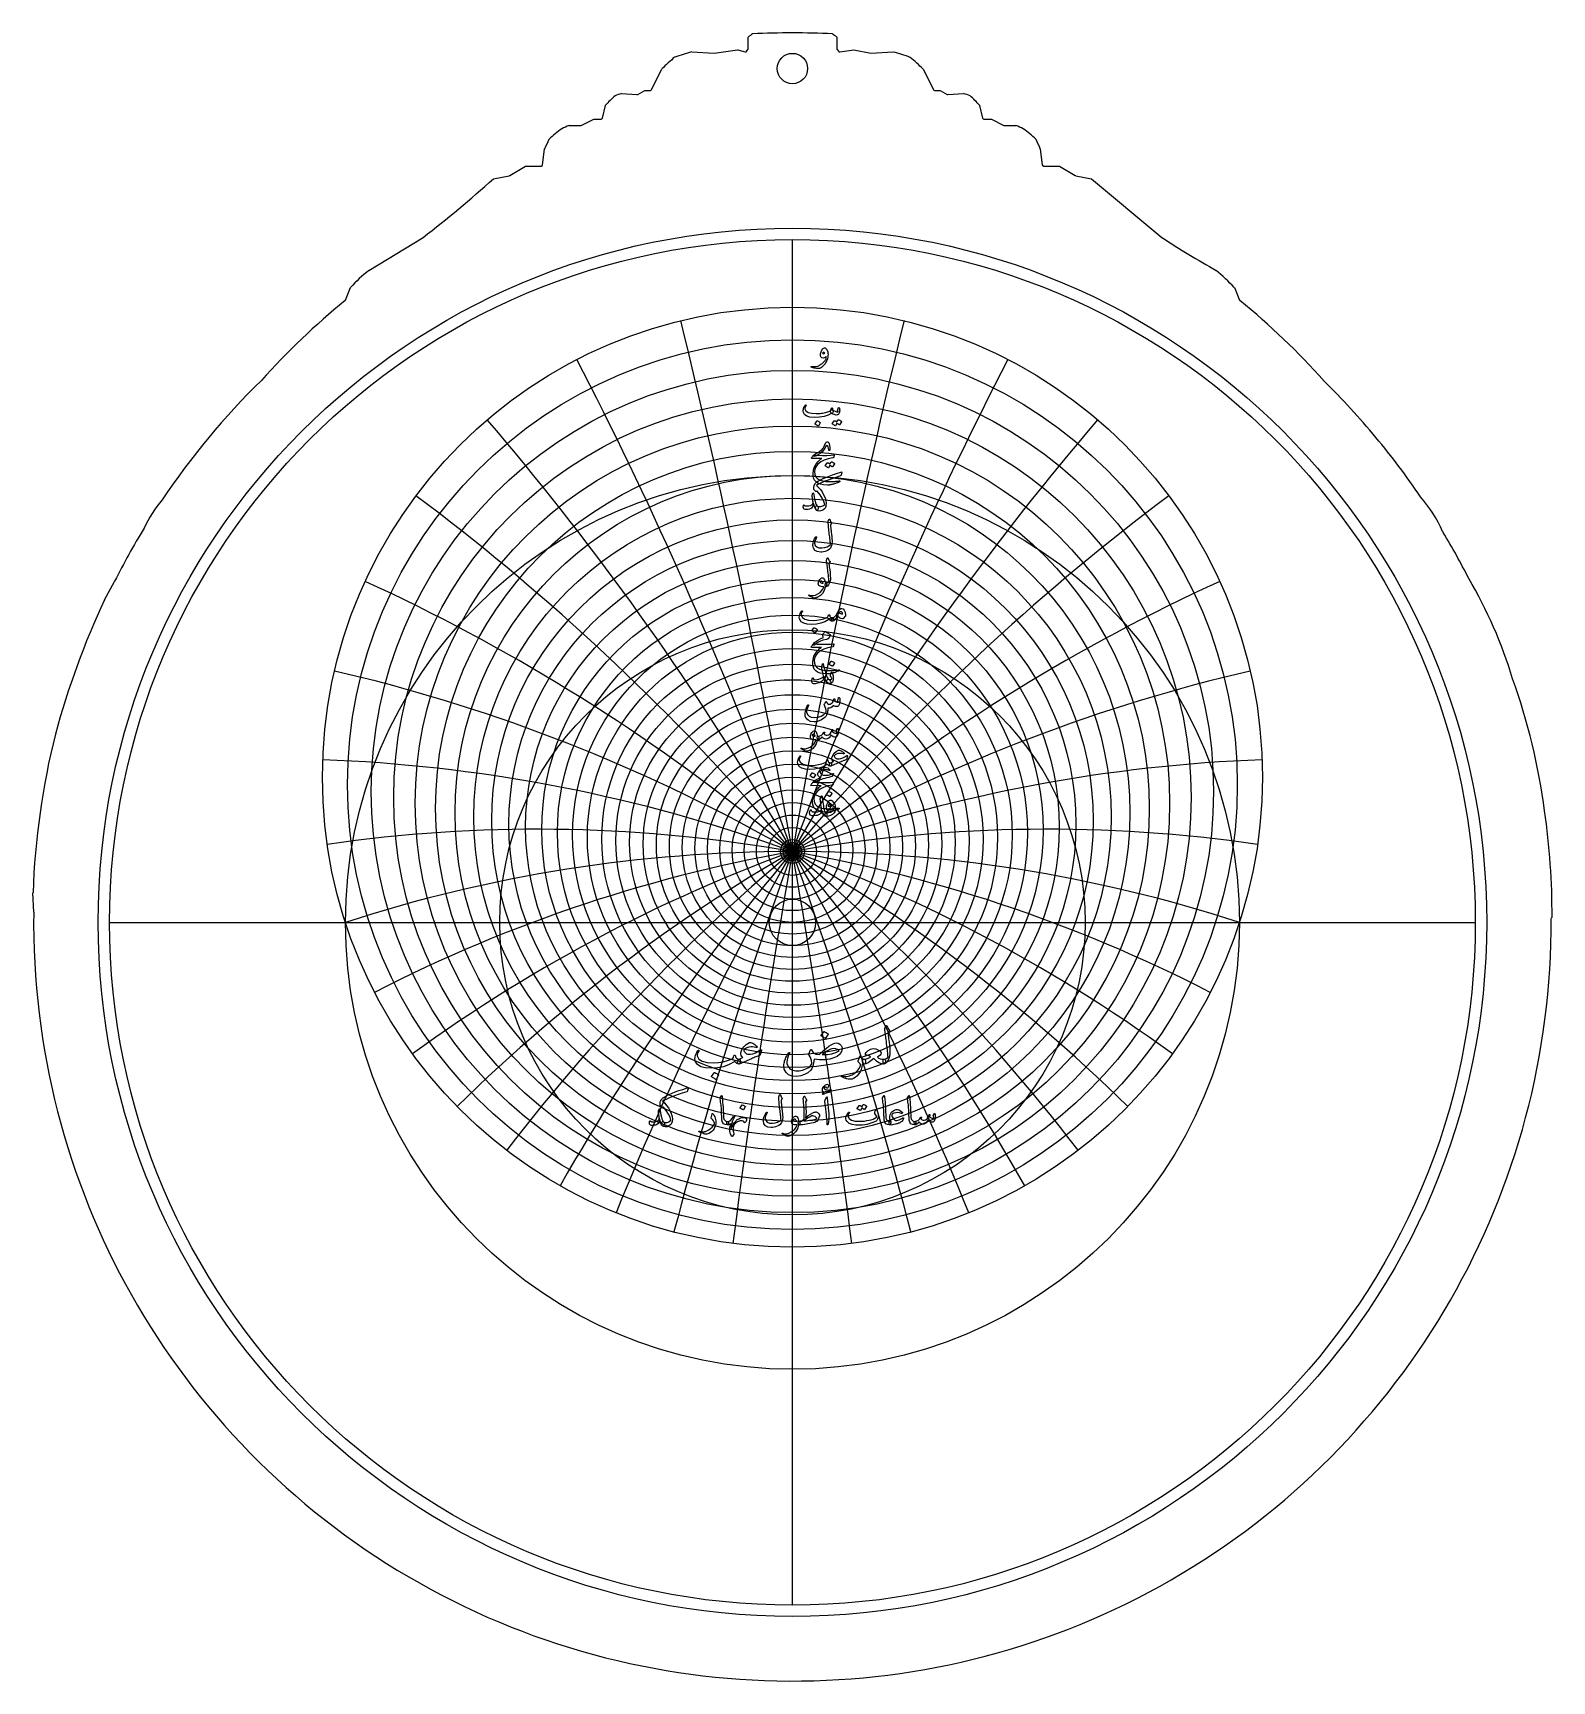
# Model space of a CAD drawing. Header units: millimetres. Extents: x -88 to 88, y -88 to 103.
import ezdxf

# ---------------------------------------------------------------- set-up
doc = ezdxf.new("R2010")
doc.units = ezdxf.units.MM
for name, color, linetype in [('CUT_INNER', 6, 'Continuous'), ('CUT_OUTER', 1, 'Continuous'), ('ENGRAVE', 7, 'Continuous'), ('ENGRAVE_FINE', 8, 'Continuous'), ('GUIDE', 3, 'Continuous'), ('TEXT', 5, 'Continuous')]:
    doc.layers.add(name, color=color, linetype=linetype)

msp = doc.modelspace()

# ---------------------------------------------------------------- linework, layer by layer
at = {"layer": 'CUT_INNER'}
for centre, radius in [((0, 99.04), 1.76), ((0, 0), 2.69)]:
    msp.add_circle(centre, radius, dxfattribs=at)
at = {"layer": 'CUT_OUTER'}
for points in [[(-5.12, 101.37), (-5.12, 102.69), (-5.12, 102.69)], [(5.14, 102.69), (5.14, 102.69), (5.14, 101.37)], [(-11.67, 100.96), (-11.67, 100.96), (-9.09, 100.83), (-9.08, 100.83), (-9.06, 100.84), (-6.36, 101.2), (-6.36, 101.21), (-6.35, 101.2), (-5.47, 100.98)], [(-5.31, 101.05), (-5.15, 101.29)], [(5.16, 101.29), (5.33, 101.04)], [(5.48, 100.97), (7.11, 101.2), (7.12, 101.21), (7.12, 101.2), (9.08, 100.84), (9.1, 100.83), (9.11, 100.83), (11.69, 100.96), (11.69, 100.96)], [(-16.33, 96.59), (-15.14, 98.98), (-15.14, 98.98)], [(15.15, 98.98), (15.16, 98.98), (16.35, 96.59)], [(-19.83, 96.14), (-19.83, 96.14), (-18.03, 96.02)], [(-17.94, 96.03), (-17.12, 96.5), (-17.11, 96.51), (-17.11, 96.51), (-16.47, 96.51)], [(16.48, 96.51), (17.13, 96.51), (17.13, 96.51), (17.14, 96.5), (17.96, 96.03)], [(18.04, 96.02), (19.85, 96.14), (19.85, 96.14)], [(-22.03, 93.29), (-21.69, 94.77), (-21.69, 94.78)], [(21.71, 94.78), (21.71, 94.77), (22.05, 93.29)], [(-25.89, 92.43), (-25.89, 92.43), (-24.57, 92.43)], [(-24.5, 92.44), (-23.05, 93.17), (-23.05, 93.17), (-23.05, 93.17), (-22.18, 93.17)], [(22.2, 93.17), (23.06, 93.17), (23.07, 93.17), (23.07, 93.17), (24.52, 92.44)], [(24.59, 92.43), (25.91, 92.43), (25.91, 92.43)], [(-28.97, 87.86), (-28.74, 89.7), (-28.74, 89.71)], [(28.75, 89.71), (28.75, 89.7), (28.98, 87.86)], [(-34.67, 86.25), (-34.67, 86.25), (-32.84, 86.61)], [(-32.79, 86.63), (-30.96, 87.73), (-30.96, 87.73), (-30.96, 87.73), (-29.12, 87.73)], [(29.13, 87.73), (30.98, 87.73), (30.98, 87.73), (30.98, 87.73), (32.81, 86.63)], [(32.86, 86.61), (34.68, 86.25), (34.69, 86.25), (34.69, 86.24), (42.84, 79.45), (42.85, 79.45)], [(-49.13, 75.62), (-42.84, 79.44), (-42.83, 79.45)], [(-51.84, 72.18), (-51.24, 73.63), (-51.24, 73.63)], [(51.25, 73.63), (51.26, 73.63), (51.86, 72.18)], [(75.41, 45.36), (75.48, 45.24)], [(-79.79, 37.41), (-78.62, 39.53), (-78.6, 39.57)], [(-87.99, 1.19), (-88.08, 3.41)], [(88.1, 0.57), (88.09, 0.56), (88, 0.47)]]:
    msp.add_lwpolyline(points, dxfattribs=at)
for centre, radius, start, end in [((-5.27, 101.37), 0.15, 326.2785, 360), ((-1.3, 98.11), 5.97, 123.8728, 129.8089), ((0.01, 1.35), 101.82, 87.3901, 92.6098), ((0.86, 97.5), 6.72, 50.4797, 55.7406), ((5.29, 101.37), 0.15, 180, 213.7215), ((0.44, 83.47), 21.99, 129.8762, 135.1224), ((-7.03, 82.66), 18.88, 104.2301, 110.5201), ((-5.43, 101.13), 0.15, 255.9638, 326.2785), ((5.46, 101.12), 0.15, 213.7215, 278.1301), ((5.65, 78.16), 23.58, 70.1133, 75.151), ((2.05, 86.18), 18.31, 44.3353, 50.6323), ((-9.23, 83.42), 16.85, 132.3016, 137.6532), ((-17.53, 87.98), 8.47, 105.7895, 111.0779), ((-18.02, 96.17), 0.15, 266.1986, 299.7323), ((-16.47, 96.66), 0.15, 270, 333.4349), ((16.48, 96.66), 0.15, 206.5651, 270), ((18.03, 96.17), 0.15, 240.2677, 273.8014), ((17.69, 88.4), 8.03, 68.7749, 74.3575), ((9.08, 83.25), 17.1, 42.3854, 47.6597), ((-13.91, 75.14), 21.24, 127.1996, 132.4104), ((-22.5, 83.32), 9.72, 110.4345, 115.9887), ((-24.57, 92.58), 0.15, 270, 296.5651), ((-22.18, 93.32), 0.15, 270, 347.0168), ((22.2, 93.32), 0.15, 192.9832, 270), ((24.59, 92.58), 0.15, 243.4349, 270), ((22.69, 83.73), 9.27, 63.8762, 69.7006), ((14.74, 76.11), 19.98, 47.4248, 52.9651), ((-17.18, 85.23), 12.39, 153.2152, 158.8452), ((16.3, 84.84), 13.37, 21.361, 26.5784), ((-130.29, 192.71), 143.1, 307.6736, 311.9275), ((-32.87, 86.76), 0.15, 281.2995, 300.9797), ((-29.12, 87.88), 0.15, 270, 352.875), ((29.13, 87.88), 0.15, 187.125, 270), ((32.89, 86.76), 0.15, 239.0203, 258.7005), ((97.62, 162.43), 99.43, 236.5769, 240.8297), ((-40.75, 64.6), 13.84, 127.2649, 139.2515), ((31.32, 54.57), 27.58, 43.731, 49.7284), ((5.54, 2.3), 90.41, 129.428, 137.9425), ((-51.98, 72.24), 0.15, 313.4116, 337.3657), ((52, 72.24), 0.15, 202.6343, 226.5884), ((0.32, 8.47), 81.93, 41.5317, 50.984), ((-0.05, 0.04), 87.94, 134.4097, 146.17), ((0.13, 0.12), 87.82, 39.7234, 45.5353), ((0.04, 0.03), 87.95, 34.128, 39.7274), ((-62.96, 40.21), 13.42, 139.0782, 155.785), ((59.85, 38.24), 17.11, 24.563, 40.5878), ((-0.02, 0.01), 87.98, 148.7046, 153.2815), ((0.27, 0.15), 87.69, 26.9522, 30.9412), ((33.04, 13.12), 52.7, 16.698, 30.5385), ((9.82, -4.14), 98.78, 155.1249, 164.7549), ((13.62, 3.23), 74.25, 7.5014, 19.7012), ((0.75, 0.29), 88.88, 165.9685, 177.9884), ((5.17, 0.98), 82.93, 359.7166, 8.285), ((0, 0), 88, 179.2237, 0.3046)]:
    msp.add_arc(centre, radius, start, end, dxfattribs=at)
at = {"layer": 'ENGRAVE'}
for points in [[(0, -79.2), (0, 79.2)], [(-79.2, 0), (79.2, 0)]]:
    msp.add_lwpolyline(points, dxfattribs=at)
for centre, radius in [((0, 0), 79.2), ((0, 16.84), 54.51), ((0, 13.24), 41.39), ((0, 0), 51.84), ((0, 11.04), 30.94), ((0, 0), 33.94), ((0, 9.66), 22.11), ((0, 8.82), 14.27), ((0, 8.36), 7), ((0, 8.21), 1.06)]:
    msp.add_circle(centre, radius, dxfattribs=at)
msp.add_arc((0, -159.56), 167.77, 72, 108, dxfattribs=at)
msp.add_arc((0, -159.56), 167.77, 72, 108, dxfattribs=at)
at = {"layer": 'ENGRAVE_FINE'}
for centre, radius in [((0, 15.97), 51.6), ((0, 15.18), 48.84), ((0, 14.47), 46.24), ((0, 13.82), 43.75), ((0, 12.71), 39.13), ((0, 12.23), 36.96), ((0, 11.8), 34.88), ((0, 11.4), 32.88), ((0, 10.71), 29.07), ((0, 10.41), 27.26), ((0, 10.14), 25.49), ((0, 9.89), 23.78), ((0, 9.46), 20.48), ((0, 9.27), 18.88), ((0, 9.1), 17.31), ((0, 8.95), 15.78), ((0, 8.7), 12.78), ((0, 8.59), 11.31), ((0, 8.5), 9.86), ((0, 8.42), 8.42), ((0, 8.3), 5.59), ((0, 8.26), 4.18), ((0, 8.23), 2.79), ((0, 8.22), 1.39)]:
    msp.add_circle(centre, radius, dxfattribs=at)
for centre, radius, start, end in [((-951.47, -159.56), 966.14, 7.27414, 13.73274), ((-951.47, -159.56), 966.14, 7.27414, 13.73274), ((951.47, -159.56), 966.14, 166.26726, 172.72586), ((951.47, -159.56), 966.14, 166.26726, 172.72586), ((-460.94, -159.56), 490.52, 14.6007, 27.2831), ((-460.94, -159.56), 490.52, 14.6007, 27.2831), ((460.94, -159.56), 490.52, 152.7169, 165.3993), ((460.94, -159.56), 490.52, 152.7169, 165.3993), ((-290.58, -159.56), 335.54, 22.0327, 40.488), ((-290.58, -159.56), 335.54, 22.0327, 40.488), ((290.58, -159.56), 335.54, 139.512, 157.9673), ((290.58, -159.56), 335.54, 139.512, 157.9673), ((-199.94, -159.56), 261, 29.6245, 53.2183), ((-199.94, -159.56), 261, 29.6245, 53.2183), ((199.94, -159.56), 261, 126.7817, 150.3755), ((199.94, -159.56), 261, 126.7817, 150.3755), ((-140.77, -159.56), 219.01, 37.432, 65.3861), ((-140.77, -159.56), 219.01, 37.432, 65.3861), ((140.77, -159.56), 219.01, 114.6139, 142.568), ((140.77, -159.56), 219.01, 114.6139, 142.568), ((-96.86, -159.56), 193.72, 45.5131, 76.9451), ((-96.86, -159.56), 193.72, 45.5131, 76.9451), ((96.86, -159.56), 193.72, 103.0549, 134.4869), ((96.86, -159.56), 193.72, 103.0549, 134.4869), ((-61.06, -159.56), 178.54, 53.9277, 87.8851), ((-61.06, -159.56), 178.54, 53.9277, 87.8851), ((61.06, -159.56), 178.54, 92.1149, 126.0723), ((61.06, -159.56), 178.54, 92.1149, 126.0723), ((-29.58, -159.56), 170.36, 62.7364, 98.2241), ((-29.58, -159.56), 170.36, 62.7364, 98.2241), ((29.58, -159.56), 170.36, 81.7759, 117.2636), ((29.58, -159.56), 170.36, 81.7759, 117.2636)]:
    msp.add_arc(centre, radius, start, end, dxfattribs=at)
at = {"layer": 'GUIDE'}
msp.add_circle((0, 0), 80.52, dxfattribs=at)
at = {"layer": 'TEXT'}
for points in [[(3.34, 66.19), (3.43, 66.39), (3.52, 66.53), (3.62, 66.61), (3.72, 66.64), (3.79, 66.63), (3.85, 66.59), (3.92, 66.53), (3.98, 66.45), (4.01, 66.4), (4.03, 66.35), (4.05, 66.3), (4.07, 66.25), (4.09, 66.2), (4.1, 66.15), (4.11, 66.09), (4.12, 66.03), (4.13, 65.91), (4.12, 65.75), (4.1, 65.58), (4.05, 65.38), (3.99, 65.18), (3.89, 64.98), (3.78, 64.8), (3.64, 64.62), (3.49, 64.46), (3.36, 64.35), (3.25, 64.28), (3.15, 64.25), (3.05, 64.24), (2.93, 64.25), (2.8, 64.26), (2.65, 64.28), (2.58, 64.29), (2.51, 64.3), (2.44, 64.32), (2.39, 64.33), (2.33, 64.35), (2.29, 64.36), (2.24, 64.38), (2.21, 64.39), (2.18, 64.4), (2.17, 64.42), (2.16, 64.43), (2.16, 64.45), (2.17, 64.46), (2.18, 64.47), (2.2, 64.48), (2.22, 64.47), (2.4, 64.46), (2.58, 64.46), (2.75, 64.47), (2.92, 64.5), (2.97, 64.52), (3.03, 64.54), (3.09, 64.58), (3.16, 64.62), (3.23, 64.67), (3.31, 64.73), (3.4, 64.8), (3.49, 64.88), (3.58, 64.96), (3.66, 65.03), (3.73, 65.11), (3.79, 65.18), (3.84, 65.24), (3.88, 65.31), (3.91, 65.37), (3.93, 65.42), (3.92, 65.51), (3.91, 65.58), (3.89, 65.62), (3.88, 65.64), (3.78, 65.53), (3.68, 65.47), (3.56, 65.46), (3.42, 65.5), (3.31, 65.6), (3.26, 65.75), (3.27, 65.94), (3.34, 66.19)], [(3.77, 66.02), (3.7, 66.1), (3.63, 66.13), (3.55, 66.11), (3.48, 66.03), (3.54, 65.98), (3.61, 65.96), (3.68, 65.97), (3.77, 66.02)], [(4.63, 59.45), (4.63, 59.45), (4.64, 59.45), (4.64, 59.45), (4.65, 59.45), (4.65, 59.44), (4.65, 59.44), (4.66, 59.44), (4.66, 59.43), (4.7, 59.39), (4.72, 59.32), (4.71, 59.24), (4.68, 59.14), (4.65, 59.08), (4.62, 59.04), (4.59, 59.03), (4.56, 59.03), (4.54, 59.04), (4.53, 59.04), (4.52, 59.04), (4.51, 59.04), (4.13, 58.83), (3.67, 58.68), (3.14, 58.59), (2.53, 58.57), (2.03, 58.61), (1.66, 58.72), (1.41, 58.91), (1.28, 59.16), (1.26, 59.28), (1.26, 59.4), (1.27, 59.52), (1.3, 59.64), (1.33, 59.74), (1.38, 59.84), (1.43, 59.93), (1.5, 60.01), (1.51, 60.02), (1.52, 60.02), (1.53, 60.03), (1.55, 60.03), (1.56, 60.02), (1.57, 60.01), (1.58, 60), (1.59, 59.99), (1.59, 59.98), (1.59, 59.97), (1.58, 59.95), (1.57, 59.94), (1.5, 59.84), (1.46, 59.74), (1.44, 59.65), (1.44, 59.55), (1.55, 59.32), (1.81, 59.15), (2.22, 59.05), (2.77, 59.02), (2.92, 59.02), (3.07, 59.03), (3.23, 59.04), (3.38, 59.06), (3.53, 59.08), (3.68, 59.1), (3.82, 59.13), (3.96, 59.17), (4.1, 59.21), (4.22, 59.25), (4.31, 59.29), (4.37, 59.33), (4.4, 59.35), (4.42, 59.38), (4.44, 59.41), (4.46, 59.44), (4.48, 59.48), (4.49, 59.52), (4.51, 59.57), (4.53, 59.62), (4.53, 59.63), (4.54, 59.65), (4.56, 59.66), (4.57, 59.67), (4.59, 59.67), (4.61, 59.67), (4.62, 59.66), (4.64, 59.65), (4.65, 59.64), (4.66, 59.62), (4.66, 59.59), (4.66, 59.57)], [(4.49, 59.08), (4.44, 59.13), (4.41, 59.19), (4.41, 59.26), (4.43, 59.35), (4.48, 59.42), (4.53, 59.47), (4.57, 59.49), (4.61, 59.47), (4.78, 59.36), (4.96, 59.28), (5.13, 59.23), (5.31, 59.22), (5.32, 59.22), (5.32, 59.22), (5.32, 59.23), (5.32, 59.23), (5.32, 59.25), (5.31, 59.27), (5.28, 59.3), (5.25, 59.34), (5.25, 59.35), (5.24, 59.37), (5.24, 59.38), (5.24, 59.39), (5.36, 59.71), (5.36, 59.72), (5.37, 59.73), (5.38, 59.74), (5.38, 59.74), (5.39, 59.74), (5.4, 59.73), (5.41, 59.73), (5.41, 59.72), (5.45, 59.61), (5.47, 59.51), (5.48, 59.4), (5.47, 59.3), (5.45, 59.17), (5.41, 59.07), (5.38, 58.99), (5.33, 58.93), (5.29, 58.9), (5.26, 58.88), (5.23, 58.86), (5.2, 58.86), (5.04, 58.85), (4.87, 58.89), (4.69, 58.96), (4.49, 59.08)], [(2.85, 58.15), (2.86, 58.16), (2.87, 58.16), (2.88, 58.16), (2.89, 58.16), (2.98, 58.13), (3.07, 58.08), (3.15, 58.03), (3.22, 57.97), (3.23, 57.96), (3.24, 57.95), (3.23, 57.94), (3.23, 57.93), (3.01, 57.57), (3, 57.56), (2.99, 57.56), (2.98, 57.57), (2.96, 57.58), (2.95, 57.59), (2.93, 57.6), (2.9, 57.62), (2.86, 57.64), (2.82, 57.67), (2.77, 57.7), (2.71, 57.74), (2.63, 57.78), (2.63, 57.79), (2.62, 57.8), (2.62, 57.8), (2.63, 57.81)], [(5.32, 58.28), (5.33, 58.29), (5.34, 58.29), (5.35, 58.29), (5.36, 58.29), (5.41, 58.28), (5.45, 58.26), (5.49, 58.24), (5.54, 58.21), (5.58, 58.19), (5.62, 58.16), (5.66, 58.13), (5.69, 58.1), (5.7, 58.09), (5.7, 58.08), (5.7, 58.07), (5.7, 58.06), (5.47, 57.7), (5.47, 57.7), (5.46, 57.7), (5.45, 57.7), (5.43, 57.71), (5.42, 57.72), (5.4, 57.73), (5.38, 57.75), (5.35, 57.77), (5.32, 57.79), (5.27, 57.81), (5.22, 57.84), (5.16, 57.88), (4.99, 57.6), (4.98, 57.59), (4.97, 57.59), (4.95, 57.59), (4.94, 57.6), (4.93, 57.61), (4.91, 57.63), (4.88, 57.65), (4.84, 57.67), (4.8, 57.7), (4.74, 57.73), (4.68, 57.77), (4.61, 57.81), (4.6, 57.82), (4.6, 57.82), (4.6, 57.83), (4.61, 57.84), (4.84, 58.18), (4.84, 58.19), (4.85, 58.19), (4.86, 58.19), (4.87, 58.19), (4.91, 58.18), (4.95, 58.16), (4.99, 58.15), (5.02, 58.13), (5.06, 58.11), (5.09, 58.08), (5.12, 58.06), (5.15, 58.04)], [(2.38, 54.11), (2.41, 54.15), (2.44, 54.18), (2.48, 54.21), (2.52, 54.24), (2.56, 54.27), (2.61, 54.31), (2.66, 54.34), (2.72, 54.37), (2.97, 54.52), (3.17, 54.65), (3.33, 54.76), (3.44, 54.86), (3.53, 54.95), (3.6, 55.05), (3.66, 55.16), (3.71, 55.27), (3.73, 55.32), (3.75, 55.37), (3.77, 55.42), (3.79, 55.47), (3.81, 55.51), (3.83, 55.55), (3.85, 55.59), (3.86, 55.62), (3.9, 55.68), (3.94, 55.72), (3.99, 55.74), (4.04, 55.75), (4.08, 55.74), (4.13, 55.72), (4.17, 55.68), (4.22, 55.62), (4.27, 55.5), (4.31, 55.31), (4.32, 55.07), (4.32, 54.78), (4.31, 54.75), (4.3, 54.73), (4.29, 54.72), (4.27, 54.72), (4.25, 54.72), (4.23, 54.73), (4.22, 54.75), (4.21, 54.78), (4.18, 55.01), (4.13, 55.17), (4.06, 55.27), (3.97, 55.3), (3.95, 55.29), (3.93, 55.28), (3.91, 55.26), (3.89, 55.24), (3.88, 55.22), (3.86, 55.2), (3.85, 55.18), (3.83, 55.15), (3.82, 55.12), (3.8, 55.08), (3.78, 55.05), (3.75, 55), (3.62, 54.78), (3.44, 54.58), (3.21, 54.39), (2.93, 54.22), (2.93, 54.21), (2.92, 54.21), (2.9, 54.2), (2.88, 54.19), (2.86, 54.17), (2.82, 54.15), (2.79, 54.13), (2.74, 54.1), (2.65, 54.06), (2.56, 54.05), (2.47, 54.07), (2.38, 54.11)], [(2.89, 54.19), (3.49, 54.17), (4.01, 54.17), (4.45, 54.19), (4.8, 54.22), (4.81, 54.22), (4.82, 54.22), (4.83, 54.22), (4.84, 54.21), (4.84, 54.21), (4.85, 54.2), (4.85, 54.19), (4.85, 54.18), (4.84, 54.14), (4.83, 54.1), (4.82, 54.06), (4.81, 54.03), (4.8, 54), (4.79, 53.98), (4.79, 53.95), (4.78, 53.94), (4.76, 53.91), (4.75, 53.89), (4.73, 53.87), (4.7, 53.87), (4.16, 53.77), (3.69, 53.61), (3.29, 53.4), (2.96, 53.14), (2.8, 52.95), (2.67, 52.75), (2.6, 52.53), (2.57, 52.31), (2.6, 51.96), (2.71, 51.67), (2.91, 51.45), (3.2, 51.29), (3.34, 51.25), (3.51, 51.21), (3.68, 51.18), (3.88, 51.15), (4.08, 51.14), (4.3, 51.13), (4.54, 51.13), (4.78, 51.14), (4.87, 51.14), (4.96, 51.15), (5.04, 51.16), (5.13, 51.16), (5.21, 51.17), (5.29, 51.18), (5.37, 51.19), (5.44, 51.2), (5.46, 51.2), (5.48, 51.19), (5.49, 51.18), (5.49, 51.16), (5.49, 51.13), (5.48, 51.12), (5.48, 51.1), (5.46, 51.1), (5.33, 51.04), (5.21, 50.99), (5.09, 50.95), (4.98, 50.91), (4.87, 50.87), (4.78, 50.84), (4.69, 50.81), (4.61, 50.79), (4.53, 50.78), (4.46, 50.76), (4.38, 50.75), (4.31, 50.74), (4.25, 50.73), (4.18, 50.73), (4.11, 50.73), (4.05, 50.73), (3.61, 50.76), (3.25, 50.83), (2.96, 50.95), (2.74, 51.1), (2.58, 51.29), (2.46, 51.52), (2.4, 51.77), (2.39, 52.06), (2.43, 52.42), (2.54, 52.77), (2.72, 53.1), (2.95, 53.43), (3.05, 53.53), (3.15, 53.62), (3.27, 53.71), (3.4, 53.8), (2.26, 53.81), (2.24, 53.82), (2.23, 53.84), (2.23, 53.87), (2.25, 53.91), (2.29, 53.97), (2.32, 54.02), (2.35, 54.07), (2.38, 54.11), (2.41, 54.14), (2.43, 54.17), (2.44, 54.19), (2.46, 54.21), (2.49, 54.21), (2.57, 54.21), (2.7, 54.2), (2.89, 54.19)], [(5.63, 52.23), (5.68, 52.24), (5.71, 52.23), (5.72, 52.19), (5.72, 52.14), (5.67, 51.93), (5.65, 51.88), (5.63, 51.84), (5.61, 51.81), (5.58, 51.79), (5.05, 51.62), (4.58, 51.46), (4.15, 51.31), (3.77, 51.16), (3.45, 51.03), (3.17, 50.91), (2.95, 50.79), (2.78, 50.69), (3.02, 50.45), (3.24, 50.2), (3.44, 49.92), (3.61, 49.61), (3.78, 49.26), (3.88, 48.93), (3.92, 48.62), (3.89, 48.35), (3.86, 48.22), (3.82, 48.12), (3.78, 48.04), (3.73, 47.98), (3.51, 47.83), (3.3, 47.74), (3.09, 47.71), (2.89, 47.75), (2.81, 47.79), (2.74, 47.86), (2.7, 47.96), (2.69, 48.08), (2.69, 48.18), (2.7, 48.26), (2.74, 48.3), (2.78, 48.33), (2.81, 48.33), (2.84, 48.32), (2.88, 48.3), (2.92, 48.28), (3.1, 48.22), (3.3, 48.23), (3.51, 48.32), (3.74, 48.48), (3.64, 48.83), (3.46, 49.2), (3.2, 49.6), (2.86, 50.01), (2.85, 50.02), (2.84, 50.02), (2.83, 50.01), (2.82, 50), (2.77, 49.96), (2.76, 49.95), (2.75, 49.95), (2.73, 49.96), (2.72, 49.97), (2.49, 50.22), (2.49, 50.24), (2.49, 50.28), (2.49, 50.35), (2.49, 50.44), (2.5, 50.54), (2.52, 50.62), (2.53, 50.69), (2.55, 50.73), (2.58, 50.79), (2.62, 50.85), (2.65, 50.9), (2.69, 50.95), (2.73, 50.99), (2.76, 51.03), (2.8, 51.06), (2.84, 51.1), (3.03, 51.22), (3.27, 51.35), (3.55, 51.48), (3.88, 51.62), (4.25, 51.77), (4.66, 51.92), (5.13, 52.07), (5.63, 52.23)], [(4.51, 53.41), (4.52, 53.42), (4.53, 53.42), (4.54, 53.42), (4.55, 53.42), (4.6, 53.4), (4.64, 53.38), (4.68, 53.36), (4.73, 53.34), (4.77, 53.32), (4.81, 53.29), (4.84, 53.26), (4.88, 53.23), (4.89, 53.22), (4.89, 53.21), (4.89, 53.2), (4.89, 53.19), (4.66, 52.83), (4.66, 52.83), (4.65, 52.83), (4.64, 52.83), (4.62, 52.84), (4.61, 52.85), (4.59, 52.86), (4.57, 52.88), (4.54, 52.89), (4.5, 52.92), (4.46, 52.94), (4.41, 52.97), (4.35, 53), (4.18, 52.73), (4.17, 52.72), (4.16, 52.72), (4.14, 52.72), (4.13, 52.73), (4.12, 52.74), (4.09, 52.76), (4.07, 52.77), (4.03, 52.8), (3.99, 52.83), (3.93, 52.86), (3.87, 52.9), (3.8, 52.94), (3.79, 52.95), (3.79, 52.95), (3.79, 52.96), (3.8, 52.97), (4.03, 53.31), (4.03, 53.31), (4.04, 53.32), (4.05, 53.32), (4.06, 53.32), (4.1, 53.3), (4.14, 53.29), (4.18, 53.27), (4.21, 53.25), (4.25, 53.23), (4.28, 53.21), (4.31, 53.19), (4.34, 53.16)], [(2.79, 47.8), (2.7, 47.9), (2.62, 48.05), (2.55, 48.25), (2.48, 48.51), (2.48, 48.53), (2.46, 48.54), (2.45, 48.52), (2.43, 48.48), (2.42, 48.44), (2.4, 48.4), (2.39, 48.36), (2.37, 48.32), (2.35, 48.28), (2.33, 48.24), (2.32, 48.21), (2.3, 48.17), (2.22, 48.06), (2.12, 47.99), (1.99, 47.93), (1.84, 47.9), (1.69, 47.88), (1.57, 47.88), (1.47, 47.89), (1.39, 47.91), (1.32, 47.95), (1.28, 48.04), (1.26, 48.17), (1.27, 48.35), (1.27, 48.38), (1.28, 48.4), (1.3, 48.41), (1.31, 48.42), (1.33, 48.42), (1.35, 48.41), (1.36, 48.4), (1.37, 48.39), (1.4, 48.36), (1.43, 48.33), (1.48, 48.31), (1.54, 48.3), (1.58, 48.3), (1.61, 48.3), (1.65, 48.3), (1.7, 48.3), (1.74, 48.31), (1.79, 48.31), (1.83, 48.32), (1.89, 48.32), (2.09, 48.37), (2.25, 48.44), (2.35, 48.53), (2.4, 48.65), (2.4, 48.68), (2.4, 48.71), (2.39, 48.74), (2.39, 48.78), (2.38, 48.82), (2.38, 48.87), (2.37, 48.92), (2.36, 48.97), (2.35, 49.03), (2.35, 49.09), (2.34, 49.14), (2.33, 49.19), (2.32, 49.23), (2.31, 49.28), (2.31, 49.32), (2.3, 49.36), (2.28, 49.43), (2.28, 49.49), (2.28, 49.54), (2.28, 49.57), (2.38, 49.78), (2.39, 49.79), (2.4, 49.8), (2.41, 49.81), (2.42, 49.81), (2.44, 49.8), (2.45, 49.8), (2.46, 49.79), (2.46, 49.77), (2.49, 49.59), (2.53, 49.37), (2.58, 49.13), (2.63, 48.86), (2.69, 48.65), (2.75, 48.48), (2.83, 48.36), (2.92, 48.28), (2.95, 48.25), (2.98, 48.21), (2.99, 48.16), (3, 48.1), (2.99, 48.02), (2.98, 47.95), (2.95, 47.88), (2.92, 47.82), (2.89, 47.79), (2.86, 47.78), (2.83, 47.78), (2.79, 47.8)], [(4.24, 46.73), (4.25, 46.74), (4.26, 46.75), (4.27, 46.76), (4.29, 46.76), (4.3, 46.76), (4.32, 46.75), (4.33, 46.73), (4.33, 46.72), (4.38, 46.61), (4.43, 46.52), (4.47, 46.44), (4.53, 46.37), (4.54, 46.35), (4.55, 46.32), (4.54, 46.29), (4.52, 46.26), (4.51, 46.25), (4.5, 46.23), (4.49, 46.22), (4.48, 46.2), (4.47, 46.19), (4.46, 46.17), (4.45, 46.16), (4.45, 46.15), (4.43, 46.14), (4.43, 46.11), (4.42, 46.09), (4.42, 46.06), (4.42, 45.98), (4.43, 45.89), (4.44, 45.8), (4.45, 45.69), (4.46, 45.58), (4.48, 45.46), (4.49, 45.34), (4.51, 45.21), (4.53, 45.08), (4.54, 44.95), (4.56, 44.84), (4.57, 44.73), (4.58, 44.63), (4.58, 44.53), (4.59, 44.45), (4.6, 44.37), (4.6, 44.14), (4.58, 43.92), (4.54, 43.71), (4.47, 43.51), (4.4, 43.4), (4.3, 43.29), (4.16, 43.19), (3.98, 43.1), (3.79, 43.03), (3.6, 42.98), (3.43, 42.95), (3.28, 42.94), (2.88, 43), (2.6, 43.14), (2.43, 43.39), (2.37, 43.73), (2.39, 43.98), (2.45, 44.23), (2.57, 44.47), (2.72, 44.71), (2.74, 44.72), (2.75, 44.73), (2.76, 44.73), (2.78, 44.73), (2.79, 44.72), (2.8, 44.72), (2.81, 44.71), (2.81, 44.7), (2.82, 44.68), (2.81, 44.67), (2.81, 44.65), (2.8, 44.64), (2.7, 44.43), (2.62, 44.25), (2.58, 44.1), (2.57, 43.99), (2.65, 43.73), (2.82, 43.56), (3.08, 43.46), (3.43, 43.44), (3.75, 43.47), (4.02, 43.55), (4.24, 43.68), (4.41, 43.84), (4.41, 43.93), (4.4, 44.02), (4.39, 44.13), (4.38, 44.25), (4.36, 44.39), (4.35, 44.54), (4.33, 44.71), (4.3, 44.89), (4.28, 45.08), (4.26, 45.26), (4.24, 45.44), (4.22, 45.62), (4.2, 45.79), (4.18, 45.96), (4.17, 46.13), (4.16, 46.29), (4.14, 46.45), (4.14, 46.47), (4.14, 46.49), (4.15, 46.5), (4.15, 46.52)], [(3.96, 42.02), (3.99, 42.09), (4.01, 42.15), (4.03, 42.2), (4.04, 42.23), (4.05, 42.25), (4.06, 42.26), (4.07, 42.27), (4.09, 42.27), (4.11, 42.27), (4.12, 42.26), (4.13, 42.24), (4.14, 42.22), (4.18, 42.12), (4.23, 42.03), (4.28, 41.95), (4.34, 41.88), (4.36, 41.86), (4.36, 41.83), (4.36, 41.8), (4.34, 41.77), (4.23, 41.63), (4.24, 41.56), (4.25, 41.5), (4.26, 41.44), (4.26, 41.37), (4.27, 41.31), (4.28, 41.26), (4.28, 41.2), (4.29, 41.14), (4.36, 40.61), (4.39, 40.2), (4.41, 39.91), (4.4, 39.73), (4.31, 39.4), (4.19, 39.15), (4.05, 39), (3.88, 38.92), (3.88, 38.92), (3.87, 38.92), (3.87, 38.92), (3.86, 38.92), (3.84, 38.95), (3.82, 39.01), (3.81, 39.11), (3.81, 39.23), (3.82, 39.28), (3.83, 39.32), (3.85, 39.34), (3.88, 39.35), (4, 39.37), (4.1, 39.41), (4.18, 39.48), (4.24, 39.56), (4.24, 39.66), (4.23, 39.77), (4.22, 39.89), (4.2, 40.03), (4.19, 40.18), (4.17, 40.35), (4.15, 40.52), (4.12, 40.71), (4.1, 40.89), (4.08, 41.06), (4.06, 41.21), (4.04, 41.34), (4.03, 41.45), (4.02, 41.54), (4.01, 41.61), (4, 41.66), (3.95, 41.93), (3.95, 41.96), (3.95, 41.98), (3.95, 42), (3.96, 42.02)], [(3.79, 38.87), (3.68, 38.49), (3.5, 38.16), (3.24, 37.9), (2.9, 37.71), (2.86, 37.69), (2.81, 37.67), (2.77, 37.65), (2.72, 37.64), (2.68, 37.63), (2.63, 37.62), (2.59, 37.61), (2.55, 37.61), (2.45, 37.62), (2.32, 37.68), (2.15, 37.77), (1.95, 37.89), (1.93, 37.91), (1.92, 37.93), (1.92, 37.95), (1.92, 37.96), (1.93, 37.98), (1.95, 37.98), (1.96, 37.98), (1.99, 37.97), (2.19, 37.91), (2.43, 37.91), (2.68, 37.97), (2.96, 38.11), (3.2, 38.27), (3.39, 38.45), (3.54, 38.66), (3.65, 38.9), (3.65, 38.91), (3.65, 38.92), (3.64, 38.92), (3.63, 38.92), (3.47, 38.93), (3.34, 38.95), (3.22, 38.98), (3.13, 39.02), (3.06, 39.08), (3.02, 39.16), (3, 39.26), (3.01, 39.38), (3.01, 39.4), (3.02, 39.42), (3.02, 39.43), (3.03, 39.45), (3.03, 39.47), (3.04, 39.49), (3.04, 39.51), (3.05, 39.53), (3.1, 39.66), (3.17, 39.77), (3.25, 39.86), (3.34, 39.93), (3.43, 39.96), (3.52, 39.96), (3.59, 39.93), (3.66, 39.85), (3.72, 39.75), (3.77, 39.63), (3.8, 39.5), (3.82, 39.35), (3.83, 39.35), (3.84, 39.35), (3.84, 39.35), (3.85, 39.35), (3.86, 39.35), (3.87, 39.35), (3.88, 39.35), (3.89, 39.35), (3.92, 39.34), (3.94, 39.32), (3.96, 39.29), (3.97, 39.24), (3.98, 39.19), (3.98, 39.14), (3.97, 39.09), (3.96, 39.03), (3.94, 38.99), (3.93, 38.95), (3.91, 38.93), (3.89, 38.92), (3.8, 38.92), (3.8, 38.92), (3.8, 38.91), (3.79, 38.89), (3.79, 38.87)], [(3.56, 39.4), (3.52, 39.48), (3.46, 39.54), (3.4, 39.58), (3.34, 39.59), (3.3, 39.58), (3.27, 39.56), (3.24, 39.54), (3.21, 39.52), (3.2, 39.5), (3.2, 39.48), (3.21, 39.47), (3.22, 39.45), (3.27, 39.41), (3.34, 39.38), (3.43, 39.36), (3.55, 39.36), (3.56, 39.36), (3.56, 39.37), (3.57, 39.38), (3.56, 39.4)], [(5.73, 36.42), (5.88, 36.36), (6, 36.22), (6.1, 35.97), (6.17, 35.64), (6.17, 35.61), (6.17, 35.59), (6.16, 35.57), (6.15, 35.56), (5.9, 35.24), (5.88, 35.22), (5.86, 35.2), (5.83, 35.2), (5.81, 35.2), (5.63, 35.26), (5.47, 35.34), (5.31, 35.43), (5.17, 35.54), (5.06, 35.27), (4.93, 35.08), (4.79, 34.96), (4.64, 34.93), (4.62, 34.93), (4.61, 34.95), (4.59, 34.98), (4.57, 35.02), (4.54, 35.13), (4.53, 35.22), (4.54, 35.28), (4.57, 35.32), (4.58, 35.33), (4.6, 35.34), (4.62, 35.35), (4.64, 35.35), (4.75, 35.37), (4.85, 35.42), (4.95, 35.5), (5.05, 35.61), (5.1, 35.68), (5.16, 35.78), (5.25, 35.93), (5.36, 36.12), (5.44, 36.25), (5.53, 36.34), (5.63, 36.4), (5.73, 36.42)], [(1.07, 36.12), (1.08, 36.13), (1.1, 36.14), (1.12, 36.14), (1.14, 36.12), (1.15, 36.11), (1.16, 36.09), (1.15, 36.07), (1.14, 36.04), (1.07, 35.93), (1.02, 35.83), (1, 35.73), (1.01, 35.65), (1.15, 35.36), (1.44, 35.17), (1.86, 35.06), (2.43, 35.03), (2.84, 35.06), (3.24, 35.12), (3.63, 35.22), (4, 35.35), (4.06, 35.39), (4.11, 35.45), (4.16, 35.53), (4.19, 35.63), (4.2, 35.66), (4.22, 35.68), (4.24, 35.69), (4.27, 35.69), (4.29, 35.68), (4.31, 35.66), (4.32, 35.63), (4.32, 35.59), (4.35, 35.49), (4.41, 35.42), (4.51, 35.37), (4.65, 35.35), (4.7, 35.34), (4.73, 35.31), (4.75, 35.26), (4.75, 35.2), (4.73, 35.08), (4.71, 34.99), (4.68, 34.94), (4.65, 34.93), (4.54, 34.94), (4.45, 34.98), (4.35, 35.05), (4.27, 35.14), (4.26, 35.15), (4.25, 35.14), (4.23, 35.13), (4.21, 35.12), (3.77, 34.87), (3.29, 34.7), (2.78, 34.59), (2.22, 34.56), (1.71, 34.59), (1.31, 34.7), (1.02, 34.87), (0.85, 35.12), (0.81, 35.26), (0.8, 35.4), (0.81, 35.54), (0.85, 35.68), (0.9, 35.82), (0.96, 35.94), (1.01, 36.04), (1.07, 36.12)], [(5.4, 35.96), (5.48, 35.88), (5.58, 35.82), (5.69, 35.78), (5.82, 35.74), (5.81, 35.83), (5.79, 35.91), (5.74, 35.97), (5.68, 36.01), (5.61, 36.03), (5.54, 36.03), (5.47, 36), (5.4, 35.96)], [(2.49, 34.17), (2.49, 34.18), (2.5, 34.18), (2.51, 34.18), (2.52, 34.18), (2.62, 34.14), (2.7, 34.1), (2.78, 34.05), (2.86, 33.98), (2.86, 33.98), (2.87, 33.97), (2.87, 33.96), (2.86, 33.95), (2.64, 33.59), (2.63, 33.58), (2.62, 33.58), (2.61, 33.58), (2.59, 33.6), (2.58, 33.61), (2.56, 33.62), (2.53, 33.64), (2.5, 33.66), (2.45, 33.69), (2.4, 33.72), (2.34, 33.76), (2.27, 33.8), (2.26, 33.81), (2.25, 33.82), (2.25, 33.82), (2.26, 33.83)], [(3.95, 32.82), (3.54, 32.72), (3.18, 32.58), (2.87, 32.41), (2.6, 32.21), (2.56, 32.18), (2.53, 32.16), (2.49, 32.16), (2.46, 32.17), (2.42, 32.21), (2.43, 32.28), (2.48, 32.36), (2.57, 32.45), (2.78, 32.63), (3.03, 32.79), (3.31, 32.94), (3.62, 33.06), (3.53, 33.19), (3.52, 33.23), (3.51, 33.26), (3.51, 33.29), (3.52, 33.33), (3.58, 33.45), (3.64, 33.55), (3.69, 33.64), (3.74, 33.7), (3.77, 33.72), (3.8, 33.74), (3.83, 33.74), (3.85, 33.73), (4.02, 33.64), (4.16, 33.55), (4.27, 33.47), (4.36, 33.39), (4.37, 33.37), (4.38, 33.34), (4.38, 33.3), (4.37, 33.26), (4.34, 33.19), (4.29, 33.1), (4.23, 33.01), (4.14, 32.9), (4.12, 32.88), (4.08, 32.86), (4.02, 32.84), (3.95, 32.82)], [(2.85, 32.28), (3.45, 32.26), (3.97, 32.26), (4.41, 32.27), (4.76, 32.31), (4.77, 32.31), (4.78, 32.31), (4.79, 32.31), (4.8, 32.3), (4.8, 32.3), (4.81, 32.29), (4.81, 32.28), (4.81, 32.27), (4.8, 32.22), (4.79, 32.19), (4.78, 32.15), (4.77, 32.12), (4.76, 32.09), (4.75, 32.06), (4.75, 32.04), (4.74, 32.02), (4.72, 32), (4.71, 31.97), (4.69, 31.96), (4.67, 31.95), (4.12, 31.86), (3.65, 31.7), (3.25, 31.49), (2.92, 31.23), (2.76, 31.04), (2.63, 30.84), (2.56, 30.62), (2.53, 30.4), (2.56, 30.05), (2.67, 29.76), (2.87, 29.54), (3.16, 29.38), (3.3, 29.33), (3.47, 29.3), (3.64, 29.26), (3.84, 29.24), (4.04, 29.23), (4.26, 29.22), (4.5, 29.22), (4.74, 29.23), (4.83, 29.23), (4.92, 29.24), (5.01, 29.24), (5.09, 29.25), (5.17, 29.26), (5.25, 29.27), (5.33, 29.27), (5.4, 29.28), (5.42, 29.29), (5.44, 29.28), (5.45, 29.27), (5.45, 29.25), (5.45, 29.22), (5.45, 29.21), (5.44, 29.19), (5.42, 29.19), (5.29, 29.13), (5.17, 29.08), (5.05, 29.03), (4.94, 28.99), (4.83, 28.96), (4.74, 28.93), (4.65, 28.9), (4.57, 28.88), (4.49, 28.87), (4.42, 28.85), (4.34, 28.84), (4.27, 28.83), (4.21, 28.82), (4.14, 28.82), (4.07, 28.81), (4.01, 28.82), (3.57, 28.85), (3.21, 28.92), (2.92, 29.04), (2.7, 29.19), (2.54, 29.38), (2.43, 29.61), (2.36, 29.86), (2.35, 30.15), (2.39, 30.51), (2.5, 30.86), (2.68, 31.19), (2.91, 31.52), (3.01, 31.62), (3.11, 31.71), (3.23, 31.8), (3.36, 31.89), (2.22, 31.9), (2.2, 31.91), (2.19, 31.93), (2.19, 31.96), (2.21, 32), (2.25, 32.06), (2.28, 32.11), (2.31, 32.16), (2.34, 32.2), (2.37, 32.23), (2.39, 32.26), (2.4, 32.28), (2.42, 32.3), (2.45, 32.3), (2.53, 32.3), (2.66, 32.29), (2.85, 32.28)], [(3.59, 29.89), (3.62, 29.77), (3.65, 29.65), (3.68, 29.52), (3.71, 29.39), (3.75, 29.26), (3.79, 29.12), (3.83, 28.99), (3.87, 28.84), (3.96, 28.59), (4.04, 28.4), (4.11, 28.27), (4.18, 28.21), (4.23, 28.17), (4.29, 28.12), (4.35, 28.05), (4.41, 27.96), (4.46, 27.85), (4.48, 27.77), (4.45, 27.72), (4.39, 27.69), (4.18, 27.71), (3.99, 27.85), (3.83, 28.11), (3.7, 28.48), (3.69, 28.49), (3.69, 28.49), (3.69, 28.49), (3.68, 28.49), (3.67, 28.49), (3.67, 28.49), (3.67, 28.49), (3.66, 28.48), (3.65, 28.42), (3.63, 28.36), (3.61, 28.29), (3.59, 28.22), (3.57, 28.15), (3.54, 28.09), (3.51, 28.05), (3.49, 28.02), (3.39, 27.93), (3.26, 27.85), (3.12, 27.79), (2.94, 27.73), (2.77, 27.69), (2.62, 27.67), (2.49, 27.68), (2.38, 27.71), (2.29, 27.78), (2.25, 27.92), (2.26, 28.11), (2.32, 28.35), (2.32, 28.36), (2.33, 28.37), (2.34, 28.37), (2.35, 28.37), (2.36, 28.37), (2.37, 28.37), (2.38, 28.36), (2.39, 28.35), (2.41, 28.3), (2.43, 28.25), (2.46, 28.22), (2.49, 28.19), (2.58, 28.16), (2.7, 28.15), (2.86, 28.17), (3.05, 28.21), (3.25, 28.28), (3.41, 28.35), (3.52, 28.43), (3.59, 28.52), (3.6, 28.61), (3.58, 28.77), (3.54, 28.99), (3.46, 29.27), (3.42, 29.42), (3.4, 29.54), (3.39, 29.63), (3.4, 29.7), (3.49, 29.95), (3.5, 29.98), (3.51, 30), (3.52, 30.01), (3.53, 30.01), (3.55, 30), (3.56, 29.98), (3.58, 29.95), (3.59, 29.89)], [(4.54, 28.38), (4.51, 28.43), (4.48, 28.47), (4.46, 28.5), (4.43, 28.53), (4.42, 28.55), (4.41, 28.58), (4.4, 28.61), (4.41, 28.64), (4.51, 28.99), (4.52, 29.03), (4.54, 29.03), (4.56, 29.02), (4.59, 28.99), (4.63, 28.91), (4.66, 28.82), (4.69, 28.71), (4.71, 28.59), (4.72, 28.47), (4.73, 28.35), (4.72, 28.24), (4.71, 28.13), (4.7, 28.03), (4.68, 27.95), (4.65, 27.87), (4.62, 27.81), (4.58, 27.77), (4.52, 27.73), (4.45, 27.71), (4.37, 27.69), (4.28, 27.69), (4.2, 27.7), (4.13, 27.73), (4.06, 27.78), (4.01, 27.84), (3.98, 27.91), (3.98, 27.99), (4, 28.08), (4.03, 28.15), (4.08, 28.19), (4.12, 28.21), (4.18, 28.2), (4.31, 28.17), (4.42, 28.17), (4.51, 28.19), (4.59, 28.25), (4.59, 28.26), (4.59, 28.29), (4.57, 28.33), (4.54, 28.38)], [(4.49, 30.3), (4.5, 30.3), (4.51, 30.31), (4.52, 30.31), (4.53, 30.31), (4.62, 30.27), (4.71, 30.22), (4.79, 30.17), (4.86, 30.11), (4.87, 30.1), (4.87, 30.09), (4.87, 30.08), (4.87, 30.07), (4.65, 29.72), (4.64, 29.71), (4.63, 29.71), (4.62, 29.71), (4.6, 29.72), (4.59, 29.73), (4.57, 29.74), (4.54, 29.76), (4.5, 29.79), (4.46, 29.81), (4.41, 29.85), (4.34, 29.88), (4.27, 29.93), (4.26, 29.93), (4.26, 29.94), (4.26, 29.95), (4.26, 29.95)], [(5.34, 26.04), (5.35, 26.06), (5.36, 26.08), (5.38, 26.08), (5.39, 26.09), (5.41, 26.09), (5.43, 26.08), (5.44, 26.07), (5.45, 26.05), (5.48, 25.99), (5.5, 25.92), (5.51, 25.83), (5.51, 25.73), (5.5, 25.57), (5.47, 25.41), (5.42, 25.26), (5.35, 25.12), (5.32, 25.09), (5.3, 25.06), (5.27, 25.04), (5.24, 25.03), (5.12, 25.03), (5, 25.05), (4.87, 25.09), (4.73, 25.17), (4.61, 25.01), (4.47, 24.9), (4.31, 24.85), (4.12, 24.85), (4.12, 24.75), (4.11, 24.65), (4.1, 24.56), (4.08, 24.47), (4.07, 24.39), (4.05, 24.31), (4.02, 24.23), (4, 24.15), (3.94, 24.02), (3.87, 23.89), (3.77, 23.77), (3.65, 23.67), (3.38, 23.48), (3.09, 23.36), (2.79, 23.28), (2.47, 23.26), (2.11, 23.31), (1.82, 23.44), (1.61, 23.65), (1.48, 23.93), (1.46, 24.04), (1.46, 24.16), (1.47, 24.3), (1.5, 24.46), (1.54, 24.63), (1.61, 24.81), (1.69, 25), (1.78, 25.2), (1.79, 25.21), (1.8, 25.22), (1.81, 25.22), (1.83, 25.23), (1.84, 25.22), (1.85, 25.22), (1.86, 25.22), (1.87, 25.21), (1.87, 25.2), (1.88, 25.18), (1.87, 25.17), (1.87, 25.16), (1.74, 24.9), (1.66, 24.68), (1.63, 24.51), (1.63, 24.39), (1.75, 24.12), (1.94, 23.93), (2.19, 23.81), (2.52, 23.76), (2.97, 23.79), (3.35, 23.9), (3.66, 24.1), (3.9, 24.39), (3.9, 24.58), (3.87, 24.77), (3.81, 24.98), (3.72, 25.2), (3.71, 25.22), (3.7, 25.24), (3.7, 25.26), (3.7, 25.28), (3.73, 25.33), (3.75, 25.38), (3.78, 25.42), (3.8, 25.47), (3.82, 25.51), (3.84, 25.54), (3.86, 25.57), (3.87, 25.6), (3.88, 25.61), (3.89, 25.61), (3.9, 25.61), (3.92, 25.6), (3.92, 25.59), (3.93, 25.58), (3.94, 25.57), (3.95, 25.55), (3.97, 25.53), (3.98, 25.51), (4, 25.48), (4.02, 25.45), (4.06, 25.39), (4.09, 25.35), (4.11, 25.32), (4.13, 25.31), (4.25, 25.3), (4.37, 25.32), (4.5, 25.37), (4.62, 25.46), (4.66, 25.51), (4.71, 25.6), (4.75, 25.73), (4.79, 25.89), (4.8, 25.9), (4.8, 25.91), (4.81, 25.92), (4.83, 25.93), (4.84, 25.94), (4.86, 25.94), (4.87, 25.94), (4.88, 25.93), (4.9, 25.9), (4.91, 25.85), (4.9, 25.77), (4.89, 25.66), (4.98, 25.6), (5.08, 25.57), (5.19, 25.55), (5.3, 25.55), (5.3, 25.58), (5.3, 25.61), (5.29, 25.63), (5.28, 25.65), (5.27, 25.66), (5.26, 25.68), (5.26, 25.69), (5.26, 25.7)], [(2.87, 21.11), (2.76, 20.72), (2.58, 20.4), (2.32, 20.14), (1.98, 19.94), (1.94, 19.92), (1.89, 19.9), (1.85, 19.89), (1.8, 19.87), (1.76, 19.86), (1.71, 19.85), (1.67, 19.85), (1.63, 19.84), (1.53, 19.86), (1.4, 19.91), (1.23, 20), (1.03, 20.13), (1.01, 20.15), (1, 20.17), (0.99, 20.18), (1, 20.2), (1.01, 20.21), (1.03, 20.22), (1.04, 20.22), (1.07, 20.21), (1.27, 20.14), (1.5, 20.14), (1.76, 20.21), (2.04, 20.34), (2.28, 20.5), (2.47, 20.68), (2.62, 20.9), (2.73, 21.14), (2.73, 21.14), (2.72, 21.15), (2.72, 21.16), (2.71, 21.16), (2.55, 21.17), (2.42, 21.19), (2.3, 21.22), (2.21, 21.25), (2.14, 21.31), (2.1, 21.39), (2.08, 21.49), (2.09, 21.62), (2.09, 21.63), (2.1, 21.65), (2.1, 21.67), (2.11, 21.69), (2.11, 21.7), (2.12, 21.72), (2.12, 21.74), (2.13, 21.76), (2.18, 21.9), (2.25, 22.01), (2.33, 22.1), (2.42, 22.16), (2.51, 22.2), (2.6, 22.2), (2.67, 22.16), (2.74, 22.09), (2.8, 21.98), (2.85, 21.87), (2.88, 21.73), (2.9, 21.58), (2.91, 21.58), (2.92, 21.58), (2.92, 21.58), (2.93, 21.58), (2.94, 21.58), (2.95, 21.58), (2.96, 21.59), (2.97, 21.59), (3, 21.58), (3.02, 21.56), (3.04, 21.52), (3.05, 21.48), (3.06, 21.43), (3.06, 21.37), (3.05, 21.32), (3.04, 21.27), (3.02, 21.22), (3.01, 21.19), (2.99, 21.17), (2.97, 21.16), (2.88, 21.16), (2.88, 21.15), (2.88, 21.14), (2.87, 21.12), (2.87, 21.11)], [(2.64, 21.63), (2.59, 21.72), (2.54, 21.78), (2.48, 21.81), (2.42, 21.82), (2.38, 21.81), (2.35, 21.8), (2.32, 21.78), (2.29, 21.75), (2.28, 21.73), (2.28, 21.72), (2.29, 21.7), (2.3, 21.68), (2.35, 21.64), (2.42, 21.61), (2.51, 21.6), (2.63, 21.59), (2.64, 21.6), (2.64, 21.6), (2.65, 21.62), (2.64, 21.63)], [(5.23, 22.49), (5.24, 22.5), (5.26, 22.5), (5.27, 22.49), (5.29, 22.47), (5.3, 22.43), (5.32, 22.38), (5.32, 22.31), (5.33, 22.23), (5.33, 22.14), (5.32, 22.05), (5.31, 21.96), (5.3, 21.88), (5.24, 21.71), (5.18, 21.59), (5.12, 21.52), (5.05, 21.49), (4.89, 21.5), (4.73, 21.54), (4.59, 21.62), (4.47, 21.73), (4.38, 21.56), (4.27, 21.42), (4.15, 21.33), (4.02, 21.27), (3.87, 21.25), (3.73, 21.29), (3.58, 21.38), (3.43, 21.51), (3.31, 21.36), (3.19, 21.25), (3.08, 21.18), (2.96, 21.16), (2.94, 21.17), (2.92, 21.21), (2.9, 21.28), (2.88, 21.37), (2.87, 21.45), (2.88, 21.52), (2.91, 21.56), (2.96, 21.58), (3.18, 21.63), (3.37, 21.72), (3.53, 21.87), (3.67, 22.05), (3.67, 22.06), (3.68, 22.07), (3.69, 22.08), (3.7, 22.08), (3.71, 22.08), (3.72, 22.07), (3.73, 22.07), (3.74, 22.06), (3.74, 22.03), (3.73, 21.99), (3.7, 21.93), (3.67, 21.85), (3.72, 21.79), (3.8, 21.75), (3.91, 21.72), (4.04, 21.71), (4.22, 21.74), (4.37, 21.86), (4.5, 22.06), (4.6, 22.34), (4.61, 22.35), (4.61, 22.36), (4.62, 22.37), (4.63, 22.37), (4.64, 22.37), (4.65, 22.37), (4.66, 22.36), (4.67, 22.35), (4.68, 22.34), (4.68, 22.33), (4.68, 22.32), (4.68, 22.31), (4.63, 22.11), (4.69, 22.06), (4.76, 22.02), (4.83, 21.98), (4.92, 21.95), (5.01, 21.93), (5.07, 21.93), (5.12, 21.94), (5.14, 21.96), (5.15, 22.01), (5.14, 22.07), (5.13, 22.14), (5.1, 22.24), (5.1, 22.26), (5.13, 22.32), (5.17, 22.39), (5.23, 22.49)], [(0.86, 19.29), (0.88, 19.31), (0.9, 19.32), (0.91, 19.32), (0.93, 19.3), (0.95, 19.28), (0.95, 19.27), (0.95, 19.24), (0.93, 19.22), (0.86, 19.11), (0.81, 19), (0.8, 18.91), (0.8, 18.82), (0.95, 18.54), (1.23, 18.34), (1.66, 18.23), (2.22, 18.21), (2.64, 18.24), (3.04, 18.3), (3.42, 18.4), (3.79, 18.53), (3.85, 18.57), (3.91, 18.63), (3.95, 18.71), (3.98, 18.81), (3.99, 18.83), (4.01, 18.85), (4.03, 18.86), (4.07, 18.87), (4.09, 18.86), (4.1, 18.84), (4.11, 18.81), (4.12, 18.77), (4.14, 18.67), (4.2, 18.6), (4.3, 18.55), (4.44, 18.52), (4.49, 18.51), (4.52, 18.49), (4.54, 18.44), (4.54, 18.38), (4.53, 18.26), (4.5, 18.17), (4.47, 18.12), (4.44, 18.1), (4.34, 18.12), (4.24, 18.16), (4.15, 18.22), (4.06, 18.32), (4.05, 18.32), (4.04, 18.32), (4.02, 18.31), (4, 18.3), (3.56, 18.05), (3.09, 17.87), (2.57, 17.77), (2.01, 17.73), (1.5, 17.77), (1.1, 17.87), (0.82, 18.05), (0.65, 18.3), (0.61, 18.43), (0.59, 18.57), (0.61, 18.72), (0.65, 18.86), (0.7, 19), (0.75, 19.12), (0.81, 19.21), (0.86, 19.29)], [(6.37, 19.28), (6.28, 18.9), (6.27, 18.89), (6.25, 18.87), (6.23, 18.85), (6.2, 18.84), (6.13, 18.81), (6.05, 18.79), (5.97, 18.76), (5.89, 18.72), (5.8, 18.69), (5.71, 18.65), (5.61, 18.61), (5.51, 18.57), (4.44, 18.1), (4.39, 18.11), (4.35, 18.15), (4.32, 18.2), (4.3, 18.28), (4.29, 18.36), (4.31, 18.43), (4.36, 18.48), (4.44, 18.52), (4.44, 18.53), (4.46, 18.54), (4.49, 18.55), (4.53, 18.56), (4.57, 18.58), (4.63, 18.61), (4.69, 18.63), (4.76, 18.66), (4.67, 18.75), (4.61, 18.86), (4.59, 18.97), (4.59, 19.09), (4.68, 19.37), (4.84, 19.61), (5.06, 19.81), (5.33, 19.96), (5.4, 19.98), (5.47, 19.97), (5.55, 19.95), (5.64, 19.91), (5.73, 19.86), (5.82, 19.8), (5.9, 19.73), (5.97, 19.65), (5.99, 19.63), (6, 19.6), (6, 19.58), (5.99, 19.56), (5.97, 19.54), (5.94, 19.53), (5.92, 19.53), (5.89, 19.54), (5.75, 19.58), (5.6, 19.6), (5.45, 19.6), (5.28, 19.57), (5.13, 19.52), (5.01, 19.46), (4.92, 19.39), (4.86, 19.3), (4.86, 19.26), (4.87, 19.21), (4.91, 19.16), (4.96, 19.1), (5.03, 19.05), (5.1, 19.01), (5.16, 18.98), (5.23, 18.96), (5.42, 18.96), (5.63, 19), (5.86, 19.08), (6.09, 19.22), (6.12, 19.23), (6.14, 19.25), (6.17, 19.26), (6.19, 19.28), (6.21, 19.29), (6.24, 19.3), (6.26, 19.32), (6.28, 19.33), (6.33, 19.35), (6.36, 19.35), (6.38, 19.33), (6.37, 19.28)], [(2.28, 17.35), (2.29, 17.36), (2.3, 17.36), (2.31, 17.36), (2.32, 17.36), (2.41, 17.32), (2.5, 17.28), (2.58, 17.22), (2.65, 17.16), (2.66, 17.15), (2.66, 17.14), (2.66, 17.13), (2.66, 17.12), (2.44, 16.77), (2.43, 16.76), (2.42, 16.76), (2.4, 16.76), (2.39, 16.77), (2.38, 16.78), (2.35, 16.8), (2.33, 16.82), (2.29, 16.84), (2.25, 16.87), (2.19, 16.9), (2.13, 16.94), (2.06, 16.98), (2.05, 16.99), (2.05, 16.99), (2.05, 17), (2.05, 17.01)], [(4.75, 17.27), (4.76, 17.23), (4.73, 17.17), (4.69, 17.08), (4.62, 16.96), (4.6, 16.94), (4.58, 16.93), (4.56, 16.92), (4.54, 16.91), (4.24, 16.82), (3.97, 16.75), (3.74, 16.68), (3.54, 16.63), (3.37, 16.58), (3.23, 16.54), (3.13, 16.5), (3.06, 16.48), (2.49, 16.23), (2.45, 16.22), (2.42, 16.23), (2.4, 16.24), (2.39, 16.26), (2.39, 16.27), (2.39, 16.28), (2.4, 16.29), (2.41, 16.31), (2.53, 16.41), (2.7, 16.53), (2.93, 16.65), (3.22, 16.78), (3.14, 16.84), (3.08, 16.91), (3.02, 16.97), (2.98, 17.03), (2.96, 17.09), (2.95, 17.17), (2.96, 17.26), (3, 17.37), (3.05, 17.48), (3.12, 17.59), (3.22, 17.7), (3.33, 17.81), (3.46, 17.91), (3.58, 17.97), (3.7, 18.01), (3.81, 18.01), (3.96, 17.98), (4.09, 17.92), (4.21, 17.82), (4.32, 17.7), (4.33, 17.68), (4.33, 17.67), (4.33, 17.65), (4.33, 17.64), (4.32, 17.63), (4.3, 17.62), (4.29, 17.62), (4.27, 17.63), (4.21, 17.65), (4.14, 17.67), (4.08, 17.68), (4.01, 17.7), (3.96, 17.71), (3.9, 17.71), (3.85, 17.72), (3.8, 17.72), (3.6, 17.69), (3.43, 17.64), (3.29, 17.55), (3.19, 17.42), (3.3, 17.27), (3.42, 17.17), (3.56, 17.09), (3.71, 17.06), (3.94, 17.06), (4.18, 17.09), (4.43, 17.17), (4.71, 17.28), (4.72, 17.28), (4.73, 17.28), (4.74, 17.27), (4.75, 17.27)], [(2.81, 16.24), (3.41, 16.22), (3.93, 16.22), (4.37, 16.23), (4.72, 16.27), (4.73, 16.27), (4.74, 16.27), (4.75, 16.27), (4.76, 16.26), (4.76, 16.26), (4.77, 16.25), (4.77, 16.24), (4.77, 16.23), (4.76, 16.18), (4.75, 16.15), (4.74, 16.11), (4.73, 16.08), (4.72, 16.05), (4.71, 16.02), (4.71, 16), (4.7, 15.98), (4.68, 15.95), (4.67, 15.93), (4.65, 15.92), (4.63, 15.91), (4.08, 15.82), (3.61, 15.66), (3.21, 15.45), (2.88, 15.19), (2.72, 15), (2.59, 14.79), (2.52, 14.58), (2.49, 14.36), (2.52, 14.01), (2.63, 13.72), (2.83, 13.5), (3.12, 13.34), (3.27, 13.29), (3.43, 13.26), (3.6, 13.22), (3.8, 13.2), (4, 13.19), (4.22, 13.18), (4.46, 13.18), (4.7, 13.19), (4.79, 13.19), (4.88, 13.2), (4.97, 13.2), (5.05, 13.21), (5.13, 13.22), (5.21, 13.23), (5.29, 13.23), (5.36, 13.24), (5.38, 13.24), (5.4, 13.24), (5.41, 13.23), (5.41, 13.21), (5.41, 13.18), (5.41, 13.16), (5.4, 13.15), (5.38, 13.15), (5.25, 13.09), (5.13, 13.04), (5.01, 12.99), (4.9, 12.95), (4.79, 12.92), (4.7, 12.89), (4.61, 12.86), (4.53, 12.84), (4.45, 12.83), (4.38, 12.81), (4.3, 12.8), (4.23, 12.79), (4.17, 12.78), (4.1, 12.78), (4.03, 12.77), (3.97, 12.78), (3.53, 12.81), (3.17, 12.88), (2.88, 13), (2.66, 13.15), (2.5, 13.34), (2.39, 13.57), (2.32, 13.82), (2.31, 14.11), (2.35, 14.47), (2.46, 14.81), (2.64, 15.15), (2.87, 15.48), (2.97, 15.58), (3.07, 15.67), (3.19, 15.76), (3.32, 15.85), (2.19, 15.86), (2.16, 15.87), (2.15, 15.89), (2.15, 15.92), (2.17, 15.96), (2.21, 16.02), (2.24, 16.07), (2.27, 16.12), (2.3, 16.16), (2.33, 16.19), (2.35, 16.22), (2.36, 16.24), (2.38, 16.26), (2.41, 16.26), (2.49, 16.26), (2.62, 16.25), (2.81, 16.24)], [(3.9, 12.7), (3.93, 12.68), (3.96, 12.66), (3.98, 12.62), (3.99, 12.58), (4, 12.52), (4, 12.47), (4, 12.42), (3.99, 12.37), (3.97, 12.33), (3.95, 12.3), (3.93, 12.28), (3.9, 12.28), (3.76, 12.32), (3.64, 12.42), (3.55, 12.57), (3.48, 12.79), (3.47, 12.83), (3.46, 12.86), (3.46, 12.89), (3.45, 12.91), (3.45, 12.93), (3.44, 12.94), (3.44, 12.95), (3.44, 12.95), (3.44, 12.96), (3.43, 12.97), (3.42, 12.96), (3.41, 12.94), (3.33, 12.76), (3.25, 12.62), (3.15, 12.52), (3.04, 12.46), (2.88, 12.41), (2.7, 12.38), (2.49, 12.36), (2.25, 12.37), (2.09, 12.42), (2.01, 12.54), (1.99, 12.73), (2.05, 12.99), (2.06, 13.02), (2.08, 13.04), (2.1, 13.05), (2.12, 13.06), (2.14, 13.06), (2.16, 13.05), (2.18, 13.03), (2.19, 13), (2.21, 12.94), (2.24, 12.89), (2.27, 12.86), (2.31, 12.84), (2.54, 12.81), (2.75, 12.81), (2.95, 12.83), (3.13, 12.89), (3.22, 12.93), (3.28, 12.99), (3.33, 13.07), (3.37, 13.15), (3.37, 13.2), (3.36, 13.29), (3.34, 13.45), (3.31, 13.66), (3.29, 13.77), (3.28, 13.87), (3.27, 13.96), (3.26, 14.04), (3.25, 14.1), (3.24, 14.16), (3.23, 14.2), (3.23, 14.24), (3.22, 14.28), (3.22, 14.33), (3.23, 14.36), (3.24, 14.4), (3.26, 14.43), (3.28, 14.47), (3.29, 14.5), (3.31, 14.53), (3.32, 14.56), (3.33, 14.59), (3.34, 14.61), (3.35, 14.63), (3.36, 14.65), (3.37, 14.66), (3.38, 14.66), (3.4, 14.66), (3.41, 14.66), (3.43, 14.65), (3.43, 14.63), (3.44, 14.62), (3.47, 14.38), (3.5, 14.15), (3.53, 13.93), (3.56, 13.73), (3.59, 13.54), (3.62, 13.37), (3.65, 13.2), (3.69, 13.05), (3.73, 12.91), (3.77, 12.8), (3.83, 12.73), (3.9, 12.7)], [(4.44, 14.19), (4.47, 14.19), (4.5, 14.18), (4.54, 14.15), (4.59, 14.12), (4.77, 13.92), (4.9, 13.7), (4.97, 13.46), (4.98, 13.19), (4.97, 13.05), (4.94, 12.93), (4.9, 12.82), (4.84, 12.72), (4.65, 12.53), (4.43, 12.39), (4.18, 12.31), (3.9, 12.28), (3.87, 12.28), (3.84, 12.3), (3.82, 12.34), (3.81, 12.39), (3.8, 12.41), (3.8, 12.44), (3.8, 12.47), (3.8, 12.49), (3.8, 12.52), (3.8, 12.55), (3.8, 12.57), (3.81, 12.6), (3.82, 12.64), (3.84, 12.67), (3.87, 12.69), (3.9, 12.7), (4.17, 12.74), (4.41, 12.8), (4.61, 12.91), (4.78, 13.04), (4.77, 13.1), (4.76, 13.16), (4.75, 13.19), (4.74, 13.22), (4.72, 13.24), (4.7, 13.26), (4.69, 13.26), (4.68, 13.26), (4.67, 13.26), (4.66, 13.25), (4.66, 13.25), (4.66, 13.24), (4.61, 13.15), (4.56, 13.08), (4.49, 13.03), (4.41, 13), (4.19, 12.98), (4.04, 13.04), (3.95, 13.18), (3.94, 13.4), (3.96, 13.52), (4, 13.65), (4.05, 13.78), (4.13, 13.92), (4.21, 14.04), (4.28, 14.13), (4.36, 14.18), (4.44, 14.19)], [(4.19, 15.18), (4.19, 15.19), (4.2, 15.19), (4.21, 15.19), (4.22, 15.19), (4.32, 15.15), (4.4, 15.11), (4.48, 15.06), (4.56, 14.99), (4.56, 14.99), (4.57, 14.98), (4.57, 14.97), (4.56, 14.96), (4.34, 14.6), (4.33, 14.59), (4.32, 14.59), (4.31, 14.6), (4.3, 14.61), (4.28, 14.62), (4.26, 14.63), (4.23, 14.65), (4.2, 14.67), (4.15, 14.7), (4.1, 14.73), (4.04, 14.77), (3.97, 14.81), (3.96, 14.82), (3.95, 14.83), (3.95, 14.83), (3.96, 14.84)], [(4.28, 13.69), (4.23, 13.67), (4.2, 13.64), (4.17, 13.58), (4.15, 13.51), (4.15, 13.49), (4.16, 13.48), (4.16, 13.48), (4.16, 13.48), (4.21, 13.47), (4.25, 13.46), (4.3, 13.46), (4.35, 13.46), (4.39, 13.47), (4.43, 13.49), (4.46, 13.5), (4.48, 13.52), (4.43, 13.6), (4.37, 13.65), (4.33, 13.68), (4.28, 13.69)], [(3.64, -12.68), (3.65, -12.67), (3.66, -12.67), (3.67, -12.67), (3.69, -12.67), (3.81, -12.72), (3.93, -12.78), (4.03, -12.85), (4.13, -12.93), (4.14, -12.94), (4.15, -12.95), (4.15, -12.97), (4.14, -12.98), (3.85, -13.45), (3.84, -13.47), (3.82, -13.47), (3.8, -13.46), (3.78, -13.45), (3.77, -13.44), (3.74, -13.42), (3.7, -13.39), (3.65, -13.36), (3.59, -13.32), (3.52, -13.28), (3.44, -13.23), (3.35, -13.17), (3.33, -13.16), (3.33, -13.15), (3.33, -13.14), (3.33, -13.14)], [(10.71, -12.31), (10.75, -12.21), (10.79, -12.13), (10.81, -12.07), (10.82, -12.03), (10.83, -12.01), (10.85, -11.99), (10.87, -11.98), (10.89, -11.97), (10.91, -11.98), (10.93, -11.99), (10.94, -12.01), (10.95, -12.04), (11.01, -12.17), (11.07, -12.29), (11.14, -12.4), (11.22, -12.49), (11.25, -12.52), (11.25, -12.56), (11.24, -12.59), (11.22, -12.64), (11.08, -12.83), (11.09, -12.92), (11.1, -13), (11.11, -13.08), (11.12, -13.17), (11.13, -13.25), (11.14, -13.33), (11.14, -13.4), (11.15, -13.48), (11.24, -14.18), (11.29, -14.73), (11.31, -15.12), (11.3, -15.37), (11.18, -15.8), (11.03, -16.13), (10.84, -16.34), (10.61, -16.43), (10.6, -16.43), (10.6, -16.43), (10.59, -16.43), (10.59, -16.43), (10.55, -16.4), (10.52, -16.32), (10.51, -16.19), (10.52, -16.02), (10.52, -15.96), (10.54, -15.91), (10.57, -15.88), (10.61, -15.87), (10.77, -15.84), (10.9, -15.78), (11.01, -15.7), (11.09, -15.59), (11.08, -15.46), (11.07, -15.31), (11.06, -15.14), (11.04, -14.96), (11.02, -14.76), (10.99, -14.54), (10.96, -14.3), (10.93, -14.05), (10.9, -13.81), (10.87, -13.59), (10.85, -13.39), (10.82, -13.22), (10.8, -13.07), (10.79, -12.95), (10.77, -12.85), (10.77, -12.78), (10.7, -12.42), (10.7, -12.39), (10.7, -12.36), (10.71, -12.33), (10.71, -12.31)], [(-10.95, -14.85), (-10.93, -14.82), (-10.91, -14.81), (-10.88, -14.82), (-10.86, -14.83), (-10.84, -14.86), (-10.84, -14.88), (-10.84, -14.91), (-10.86, -14.95), (-10.96, -15.09), (-11.02, -15.23), (-11.04, -15.36), (-11.04, -15.47), (-10.84, -15.85), (-10.46, -16.11), (-9.89, -16.26), (-9.14, -16.3), (-8.59, -16.25), (-8.05, -16.17), (-7.54, -16.04), (-7.05, -15.86), (-6.96, -15.81), (-6.89, -15.73), (-6.84, -15.63), (-6.79, -15.5), (-6.78, -15.46), (-6.76, -15.43), (-6.72, -15.42), (-6.68, -15.41), (-6.65, -15.43), (-6.63, -15.45), (-6.62, -15.49), (-6.61, -15.55), (-6.58, -15.68), (-6.5, -15.77), (-6.37, -15.84), (-6.18, -15.87), (-6.12, -15.89), (-6.07, -15.92), (-6.05, -15.99), (-6.05, -16.07), (-6.07, -16.23), (-6.1, -16.34), (-6.14, -16.41), (-6.18, -16.43), (-6.32, -16.41), (-6.45, -16.36), (-6.57, -16.27), (-6.69, -16.15), (-6.7, -16.14), (-6.72, -16.14), (-6.74, -16.16), (-6.77, -16.18), (-7.35, -16.5), (-7.99, -16.74), (-8.68, -16.88), (-9.42, -16.93), (-10.1, -16.88), (-10.64, -16.74), (-11.01, -16.5), (-11.24, -16.18), (-11.29, -15.99), (-11.31, -15.81), (-11.29, -15.62), (-11.24, -15.42), (-11.17, -15.24), (-11.1, -15.08), (-11.03, -14.95), (-10.95, -14.85)], [(-3.6, -14.87), (-3.73, -15.37), (-3.74, -15.39), (-3.77, -15.41), (-3.8, -15.43), (-3.84, -15.45), (-3.93, -15.49), (-4.03, -15.52), (-4.14, -15.56), (-4.25, -15.61), (-4.37, -15.65), (-4.49, -15.7), (-4.62, -15.75), (-4.75, -15.81), (-6.19, -16.43), (-6.25, -16.42), (-6.31, -16.38), (-6.35, -16.3), (-6.38, -16.2), (-6.38, -16.09), (-6.35, -16), (-6.29, -15.93), (-6.19, -15.87), (-6.18, -15.87), (-6.15, -15.85), (-6.12, -15.84), (-6.07, -15.82), (-6.01, -15.79), (-5.94, -15.76), (-5.85, -15.73), (-5.76, -15.69), (-5.88, -15.57), (-5.96, -15.43), (-5.99, -15.28), (-5.98, -15.12), (-5.86, -14.74), (-5.65, -14.42), (-5.36, -14.16), (-4.99, -13.95), (-4.91, -13.93), (-4.81, -13.94), (-4.71, -13.97), (-4.58, -14.02), (-4.46, -14.1), (-4.34, -14.18), (-4.24, -14.27), (-4.14, -14.37), (-4.11, -14.4), (-4.1, -14.44), (-4.1, -14.47), (-4.12, -14.5), (-4.15, -14.52), (-4.18, -14.53), (-4.21, -14.53), (-4.25, -14.52), (-4.43, -14.46), (-4.63, -14.44), (-4.84, -14.44), (-5.06, -14.48), (-5.27, -14.54), (-5.43, -14.62), (-5.54, -14.72), (-5.62, -14.84), (-5.63, -14.89), (-5.61, -14.96), (-5.56, -15.03), (-5.48, -15.1), (-5.4, -15.17), (-5.31, -15.23), (-5.22, -15.27), (-5.13, -15.29), (-4.87, -15.3), (-4.59, -15.24), (-4.29, -15.12), (-3.98, -14.95), (-3.94, -14.93), (-3.91, -14.9), (-3.88, -14.88), (-3.85, -14.87), (-3.82, -14.85), (-3.79, -14.83), (-3.76, -14.82), (-3.73, -14.8), (-3.66, -14.77), (-3.62, -14.77), (-3.6, -14.8), (-3.6, -14.87)], [(5.1, -13.98), (5.32, -14.01), (5.51, -14.11), (5.66, -14.29), (5.78, -14.53), (5.79, -14.62), (5.78, -14.72), (5.75, -14.84), (5.69, -14.97), (5.62, -15.09), (5.56, -15.19), (5.51, -15.27), (5.46, -15.33), (5.19, -15.55), (4.82, -15.73), (4.35, -15.85), (3.79, -15.93), (3.45, -15.94), (3.13, -15.94), (2.82, -15.91), (2.52, -15.85), (2.45, -16.31), (2.36, -16.68), (2.25, -16.96), (2.12, -17.14), (1.78, -17.44), (1.39, -17.65), (0.96, -17.79), (0.47, -17.86), (-0.03, -17.84), (-0.44, -17.69), (-0.74, -17.42), (-0.94, -17.03), (-0.96, -16.97), (-0.97, -16.91), (-0.99, -16.84), (-0.99, -16.77), (-1, -16.7), (-1, -16.63), (-0.99, -16.55), (-0.98, -16.48), (-0.96, -16.34), (-0.93, -16.21), (-0.9, -16.07), (-0.86, -15.94), (-0.81, -15.81), (-0.76, -15.69), (-0.7, -15.57), (-0.64, -15.45), (-0.61, -15.4), (-0.58, -15.35), (-0.55, -15.31), (-0.53, -15.27), (-0.5, -15.23), (-0.48, -15.19), (-0.45, -15.15), (-0.43, -15.12), (-0.41, -15.1), (-0.4, -15.09), (-0.38, -15.09), (-0.36, -15.09), (-0.34, -15.1), (-0.33, -15.11), (-0.32, -15.12), (-0.31, -15.13), (-0.31, -15.15), (-0.31, -15.17), (-0.32, -15.19), (-0.32, -15.21), (-0.37, -15.28), (-0.41, -15.35), (-0.45, -15.44), (-0.49, -15.53), (-0.57, -15.76), (-0.62, -15.98), (-0.64, -16.18), (-0.63, -16.37), (-0.51, -16.73), (-0.3, -17), (0.01, -17.16), (0.41, -17.23), (0.8, -17.21), (1.18, -17.13), (1.55, -17), (1.91, -16.82), (2.02, -16.74), (2.11, -16.65), (2.19, -16.54), (2.25, -16.41), (2.26, -16.4), (2.27, -16.38), (2.27, -16.35), (2.26, -16.32), (2.21, -16.04), (2.13, -15.8), (2.05, -15.59), (1.94, -15.41), (1.92, -15.38), (1.91, -15.35), (1.91, -15.32), (1.91, -15.3), (2.1, -14.79), (2.13, -14.75), (2.16, -14.74), (2.19, -14.74), (2.21, -14.77), (2.44, -15.17), (2.57, -15.22), (2.72, -15.27), (2.92, -15.3), (3.15, -15.31), (3.42, -15.05), (3.69, -14.8), (3.97, -14.58), (4.24, -14.37), (4.5, -14.2), (4.73, -14.08), (4.93, -14), (5.1, -13.98)], [(5.41, -14.9), (5.22, -14.76), (5.02, -14.67), (4.81, -14.64), (4.59, -14.67), (4.35, -14.75), (4.08, -14.89), (3.78, -15.08), (3.44, -15.32), (4.06, -15.32), (4.59, -15.25), (5.04, -15.11), (5.41, -14.9)], [(10.61, -15.87), (10.7, -15.88), (10.76, -15.93), (10.8, -15.99), (10.8, -16.09), (10.77, -16.24), (10.73, -16.34), (10.67, -16.41), (10.61, -16.43), (10.32, -16.41), (10.03, -16.29), (9.75, -16.09), (9.46, -15.79), (9.09, -16.07), (8.78, -16.28), (8.52, -16.39), (8.32, -16.43), (8.26, -16.42), (8.2, -16.37), (8.16, -16.3), (8.13, -16.2), (8.12, -16.06), (8.15, -15.96), (8.22, -15.9), (8.32, -15.87), (8.42, -15.86), (8.52, -15.85), (8.61, -15.82), (8.7, -15.8), (8.79, -15.76), (8.88, -15.72), (8.97, -15.67), (9.06, -15.61), (8.95, -15.53), (8.82, -15.46), (8.67, -15.4), (8.49, -15.37), (8.48, -15.36), (8.47, -15.34), (8.46, -15.32), (8.46, -15.3), (8.49, -15.2), (8.56, -15.09), (8.65, -14.98), (8.79, -14.85), (9.06, -14.69), (9.36, -14.63), (9.67, -14.67), (9.99, -14.82), (10.13, -14.92), (10.23, -15.01), (10.28, -15.11), (10.29, -15.2), (10.26, -15.29), (10.17, -15.4), (10.04, -15.52), (9.85, -15.65), (9.99, -15.74), (10.16, -15.81), (10.36, -15.86), (10.61, -15.87)], [(7.62, -16.05), (7.81, -15.55), (7.83, -15.51), (7.85, -15.49), (7.87, -15.49), (7.89, -15.51), (7.95, -15.6), (8, -15.67), (8.05, -15.73), (8.09, -15.78), (8.15, -15.82), (8.2, -15.85), (8.26, -15.87), (8.33, -15.87), (8.4, -15.89), (8.44, -15.94), (8.47, -16.03), (8.48, -16.15), (8.47, -16.27), (8.44, -16.35), (8.4, -16.41), (8.33, -16.43), (8.28, -16.44), (8.23, -16.44), (8.18, -16.44), (8.12, -16.43), (8.12, -16.44), (8.11, -16.44), (8.1, -16.45), (8.09, -16.47), (8.06, -16.77), (7.98, -17.05), (7.85, -17.33), (7.67, -17.6), (7.47, -17.84), (7.28, -18.01), (7.09, -18.12), (6.91, -18.17), (6.75, -18.18), (6.59, -18.18), (6.45, -18.17), (6.33, -18.15), (6.26, -18.13), (6.2, -18.11), (6.13, -18.09), (6.05, -18.06), (5.98, -18.03), (5.89, -18), (5.81, -17.96), (5.72, -17.91), (5.7, -17.9), (5.68, -17.89), (5.67, -17.88), (5.66, -17.86), (5.66, -17.84), (5.66, -17.83), (5.67, -17.82), (5.68, -17.81), (5.69, -17.8), (5.71, -17.8), (5.72, -17.8), (5.74, -17.8), (5.94, -17.84), (6.12, -17.86), (6.29, -17.86), (6.45, -17.84), (6.61, -17.8), (6.76, -17.74), (6.91, -17.67), (7.06, -17.59), (7.2, -17.49), (7.35, -17.37), (7.48, -17.25), (7.62, -17.11), (7.72, -16.98), (7.8, -16.85), (7.86, -16.73), (7.9, -16.6), (7.89, -16.51), (7.84, -16.41), (7.76, -16.3), (7.64, -16.18), (7.62, -16.15), (7.61, -16.12), (7.61, -16.08), (7.62, -16.05)], [(-9.06, -17.44), (-9.05, -17.43), (-9.04, -17.43), (-9.03, -17.42), (-9.01, -17.43), (-8.89, -17.48), (-8.78, -17.54), (-8.67, -17.61), (-8.57, -17.69), (-8.56, -17.7), (-8.55, -17.71), (-8.56, -17.73), (-8.56, -17.74), (-8.86, -18.21), (-8.87, -18.22), (-8.88, -18.23), (-8.9, -18.22), (-8.92, -18.21), (-8.94, -18.19), (-8.96, -18.18), (-9, -18.15), (-9.05, -18.12), (-9.11, -18.08), (-9.18, -18.04), (-9.26, -17.99), (-9.36, -17.93), (-9.37, -17.92), (-9.37, -17.91), (-9.37, -17.9), (-9.37, -17.89)], [(4.33, -19.7), (4.27, -19.71), (4.22, -19.72), (4.17, -19.73), (4.12, -19.74), (4.07, -19.75), (4.04, -19.76), (4, -19.77), (3.97, -19.78), (3.95, -19.79), (3.91, -19.8), (3.87, -19.82), (3.82, -19.83), (3.77, -19.86), (3.71, -19.88), (3.65, -19.91), (3.58, -19.94), (3.55, -19.95), (3.53, -19.95), (3.51, -19.94), (3.49, -19.92), (3.48, -19.87), (3.51, -19.82), (3.57, -19.76), (3.67, -19.69), (3.6, -19.65), (3.54, -19.6), (3.5, -19.55), (3.48, -19.49), (3.47, -19.39), (3.5, -19.28), (3.55, -19.16), (3.64, -19.03), (3.74, -18.92), (3.84, -18.84), (3.95, -18.79), (4.05, -18.78), (4.11, -18.8), (4.16, -18.83), (4.18, -18.88), (4.18, -18.94), (4.17, -19.01), (4.15, -19.08), (4.13, -19.13), (4.1, -19.19), (4.06, -19.22), (4.04, -19.24), (4.01, -19.23), (3.98, -19.21), (3.96, -19.17), (3.92, -19.14), (3.89, -19.13), (3.84, -19.12), (3.8, -19.12), (3.76, -19.13), (3.73, -19.15), (3.7, -19.18), (3.68, -19.21), (3.67, -19.24), (3.68, -19.27), (3.7, -19.3), (3.79, -19.36), (3.89, -19.41), (4.02, -19.44), (4.16, -19.45), (4.17, -19.45), (4.19, -19.45), (4.2, -19.45), (4.22, -19.45), (4.24, -19.44), (4.26, -19.44), (4.28, -19.43), (4.3, -19.43), (4.33, -19.42), (4.35, -19.42), (4.37, -19.42), (4.39, -19.41), (4.4, -19.41), (4.42, -19.41), (4.43, -19.41), (4.44, -19.41), (4.46, -19.41), (4.47, -19.41), (4.49, -19.42), (4.49, -19.44), (4.5, -19.45), (4.5, -19.47), (4.5, -19.48), (4.5, -19.49), (4.45, -19.57), (4.41, -19.64), (4.37, -19.68), (4.33, -19.7)], [(-12.2, -19.21), (-12.15, -19.2), (-12.12, -19.21), (-12.11, -19.24), (-12.11, -19.3), (-12.17, -19.5), (-12.18, -19.56), (-12.2, -19.6), (-12.22, -19.63), (-12.25, -19.64), (-12.78, -19.82), (-13.26, -19.98), (-13.68, -20.13), (-14.06, -20.27), (-14.38, -20.41), (-14.66, -20.53), (-14.88, -20.64), (-15.05, -20.75), (-14.81, -20.98), (-14.59, -21.24), (-14.39, -21.52), (-14.22, -21.83), (-14.06, -22.18), (-13.96, -22.51), (-13.92, -22.81), (-13.94, -23.09), (-13.97, -23.22), (-14.01, -23.32), (-14.05, -23.4), (-14.11, -23.46), (-14.32, -23.61), (-14.54, -23.7), (-14.74, -23.72), (-14.94, -23.69), (-15.02, -23.65), (-15.09, -23.58), (-15.13, -23.48), (-15.15, -23.35), (-15.14, -23.25), (-15.13, -23.18), (-15.1, -23.13), (-15.05, -23.11), (-15.02, -23.11), (-14.99, -23.12), (-14.95, -23.14), (-14.91, -23.16), (-14.73, -23.22), (-14.53, -23.21), (-14.32, -23.12), (-14.09, -22.96), (-14.19, -22.61), (-14.37, -22.23), (-14.63, -21.84), (-14.97, -21.43), (-14.98, -21.42), (-14.99, -21.42), (-15, -21.42), (-15.01, -21.43), (-15.06, -21.48), (-15.07, -21.48), (-15.09, -21.49), (-15.1, -21.48), (-15.11, -21.47), (-15.34, -21.22), (-15.34, -21.2), (-15.34, -21.16), (-15.34, -21.09), (-15.34, -20.99), (-15.33, -20.89), (-15.32, -20.81), (-15.3, -20.75), (-15.28, -20.7), (-15.25, -20.64), (-15.21, -20.59), (-15.18, -20.54), (-15.14, -20.49), (-15.11, -20.45), (-15.07, -20.41), (-15.03, -20.37), (-14.99, -20.34), (-14.8, -20.22), (-14.56, -20.09), (-14.28, -19.95), (-13.96, -19.82), (-13.58, -19.67), (-13.17, -19.52), (-12.71, -19.37), (-12.2, -19.21)], [(-8.23, -20.13), (-8.22, -20.11), (-8.21, -20.1), (-8.2, -20.1), (-8.19, -20.1), (-8.18, -20.1), (-8.17, -20.12), (-8.16, -20.15), (-8.16, -20.2), (-8.12, -20.55), (-8.09, -20.87), (-8.06, -21.17), (-8.04, -21.44), (-8.03, -21.67), (-8.02, -21.88), (-8.01, -22.06), (-8, -22.22), (-8, -22.36), (-7.99, -22.47), (-7.99, -22.56), (-7.98, -22.62), (-7.94, -22.81), (-7.85, -22.95), (-7.71, -23.04), (-7.52, -23.08), (-7.46, -23.09), (-7.43, -23.12), (-7.41, -23.18), (-7.42, -23.25), (-7.44, -23.36), (-7.46, -23.44), (-7.49, -23.48), (-7.52, -23.5), (-7.79, -23.46), (-7.99, -23.36), (-8.11, -23.18), (-8.17, -22.93), (-8.18, -22.81), (-8.19, -22.69), (-8.2, -22.57), (-8.2, -22.45), (-8.21, -22.33), (-8.21, -22.21), (-8.22, -22.08), (-8.22, -21.96), (-8.23, -21.73), (-8.24, -21.52), (-8.26, -21.34), (-8.28, -21.17), (-8.3, -21.02), (-8.33, -20.85), (-8.36, -20.67), (-8.39, -20.49), (-8.4, -20.45), (-8.39, -20.42), (-8.39, -20.4), (-8.38, -20.37)], [(-1.49, -20.01), (-1.48, -20), (-1.47, -19.99), (-1.46, -19.98), (-1.45, -19.98), (-1.43, -19.98), (-1.42, -19.99), (-1.41, -20.01), (-1.4, -20.02), (-1.35, -20.13), (-1.31, -20.22), (-1.26, -20.3), (-1.21, -20.37), (-1.19, -20.39), (-1.19, -20.41), (-1.19, -20.44), (-1.21, -20.48), (-1.22, -20.49), (-1.23, -20.51), (-1.24, -20.52), (-1.25, -20.54), (-1.26, -20.55), (-1.27, -20.56), (-1.28, -20.58), (-1.29, -20.59), (-1.3, -20.6), (-1.31, -20.63), (-1.31, -20.65), (-1.31, -20.68), (-1.31, -20.76), (-1.3, -20.85), (-1.29, -20.94), (-1.28, -21.05), (-1.27, -21.16), (-1.26, -21.27), (-1.24, -21.4), (-1.22, -21.53), (-1.21, -21.66), (-1.19, -21.79), (-1.18, -21.9), (-1.17, -22.01), (-1.16, -22.11), (-1.15, -22.21), (-1.14, -22.29), (-1.14, -22.37), (-1.13, -22.6), (-1.15, -22.82), (-1.19, -23.03), (-1.26, -23.23), (-1.33, -23.34), (-1.43, -23.45), (-1.58, -23.55), (-1.75, -23.64), (-1.95, -23.71), (-2.13, -23.76), (-2.3, -23.79), (-2.46, -23.8), (-2.85, -23.74), (-3.14, -23.6), (-3.31, -23.35), (-3.37, -23.01), (-3.34, -22.76), (-3.28, -22.51), (-3.17, -22.27), (-3.01, -22.03), (-3, -22.02), (-2.98, -22.01), (-2.97, -22.01), (-2.96, -22.01), (-2.94, -22.02), (-2.93, -22.02), (-2.92, -22.03), (-2.92, -22.04), (-2.92, -22.06), (-2.92, -22.07), (-2.92, -22.09), (-2.93, -22.1), (-3.04, -22.31), (-3.11, -22.49), (-3.15, -22.64), (-3.16, -22.75), (-3.08, -23), (-2.91, -23.18), (-2.65, -23.28), (-2.3, -23.3), (-1.99, -23.27), (-1.72, -23.19), (-1.5, -23.06), (-1.32, -22.9), (-1.33, -22.81), (-1.33, -22.72), (-1.34, -22.61), (-1.35, -22.49), (-1.37, -22.35), (-1.39, -22.2), (-1.41, -22.03), (-1.43, -21.85), (-1.45, -21.66), (-1.48, -21.48), (-1.5, -21.3), (-1.52, -21.12), (-1.53, -20.95), (-1.55, -20.78), (-1.56, -20.61), (-1.58, -20.45), (-1.59, -20.29), (-1.59, -20.27), (-1.59, -20.25), (-1.59, -20.24), (-1.58, -20.22)], [(1.37, -20.18), (1.38, -20.17), (1.39, -20.16), (1.4, -20.16), (1.4, -20.16), (1.41, -20.16), (1.42, -20.17), (1.43, -20.18), (1.44, -20.2), (1.47, -20.26), (1.49, -20.32), (1.52, -20.37), (1.55, -20.42), (1.57, -20.47), (1.59, -20.5), (1.62, -20.54), (1.64, -20.56), (1.65, -20.58), (1.66, -20.61), (1.65, -20.63), (1.64, -20.66), (1.54, -20.77), (1.53, -20.79), (1.52, -20.82), (1.52, -20.84), (1.52, -20.87), (1.54, -21.09), (1.55, -21.29), (1.56, -21.46), (1.57, -21.6), (1.57, -21.71), (1.58, -21.8), (1.58, -21.87), (1.58, -21.91), (1.58, -22.02), (1.58, -22.13), (1.57, -22.23), (1.56, -22.33), (1.56, -22.42), (1.55, -22.5), (1.53, -22.58), (1.52, -22.66), (1.84, -22.41), (2.11, -22.23), (2.35, -22.09), (2.54, -22.02), (2.62, -22), (2.7, -21.99), (2.76, -21.99), (2.82, -22.01), (2.9, -22.05), (2.98, -22.12), (3.06, -22.21), (3.13, -22.33), (3.14, -22.36), (3.14, -22.39), (3.14, -22.42), (3.13, -22.46), (3.08, -22.61), (3.03, -22.75), (2.97, -22.88), (2.89, -23), (2.82, -23.08), (2.72, -23.15), (2.59, -23.2), (2.43, -23.25), (2.22, -23.3), (2.01, -23.34), (1.8, -23.38), (1.59, -23.41), (1.39, -23.44), (1.18, -23.47), (0.98, -23.49), (0.78, -23.5), (0.76, -23.49), (0.74, -23.47), (0.72, -23.44), (0.7, -23.4), (0.69, -23.34), (0.68, -23.29), (0.68, -23.24), (0.68, -23.19), (0.69, -23.14), (0.72, -23.11), (0.74, -23.09), (0.78, -23.08), (0.83, -23.08), (0.87, -23.07), (0.92, -23.07), (0.96, -23.06), (0.99, -23.06), (1.03, -23.06), (1.06, -23.05), (1.09, -23.05), (1.35, -22.8), (1.35, -22.79), (1.36, -22.77), (1.36, -22.75), (1.36, -22.73), (1.36, -22.71), (1.37, -22.68), (1.37, -22.65), (1.37, -22.62), (1.37, -22.58), (1.37, -22.54), (1.37, -22.5), (1.37, -22.46), (1.37, -22.41), (1.37, -22.36), (1.37, -22.31), (1.37, -22.26), (1.37, -22.2), (1.37, -22.13), (1.37, -22.04), (1.37, -21.95), (1.36, -21.84), (1.35, -21.73), (1.35, -21.6), (1.34, -21.46), (1.32, -21.16), (1.3, -20.91), (1.28, -20.74), (1.27, -20.62), (1.25, -20.55), (1.25, -20.49), (1.24, -20.46), (1.24, -20.44), (1.26, -20.4), (1.27, -20.36), (1.29, -20.33), (1.3, -20.3), (1.32, -20.27), (1.33, -20.24), (1.35, -20.21), (1.37, -20.18)], [(3.91, -20.36), (3.95, -20.27), (3.99, -20.24), (4.02, -20.27), (4.04, -20.35), (4.14, -21.5), (4.21, -22.2), (4.22, -22.77), (4.19, -23.19), (4.1, -23.47), (4.09, -23.49), (4.07, -23.5), (4.06, -23.5), (4.05, -23.49), (4.04, -23.48), (4.04, -23.46), (4.03, -23.44), (4.03, -23.41), (4.03, -23.21), (4.02, -23), (4, -22.77), (3.97, -22.53), (3.97, -22.47), (3.95, -22.3), (3.92, -22.02), (3.88, -21.64), (3.77, -20.79), (3.77, -20.75), (3.77, -20.71), (3.78, -20.67), (3.79, -20.63)], [(10.6, -20.13), (10.61, -20.11), (10.61, -20.1), (10.62, -20.1), (10.63, -20.1), (10.64, -20.1), (10.65, -20.12), (10.66, -20.15), (10.67, -20.2), (10.71, -20.55), (10.74, -20.87), (10.76, -21.17), (10.78, -21.44), (10.79, -21.67), (10.8, -21.88), (10.81, -22.06), (10.82, -22.22), (10.83, -22.36), (10.83, -22.47), (10.84, -22.56), (10.84, -22.62), (10.88, -22.81), (10.97, -22.95), (11.12, -23.04), (11.31, -23.08), (11.36, -23.09), (11.4, -23.12), (11.41, -23.18), (11.41, -23.25), (11.39, -23.36), (11.36, -23.44), (11.34, -23.48), (11.31, -23.5), (11.04, -23.46), (10.84, -23.36), (10.71, -23.18), (10.65, -22.93), (10.64, -22.81), (10.64, -22.69), (10.63, -22.57), (10.62, -22.45), (10.62, -22.33), (10.61, -22.21), (10.61, -22.08), (10.6, -21.96), (10.59, -21.73), (10.58, -21.52), (10.57, -21.34), (10.55, -21.17), (10.52, -21.02), (10.5, -20.85), (10.47, -20.67), (10.43, -20.49), (10.43, -20.45), (10.43, -20.42), (10.44, -20.4), (10.45, -20.37)], [(13.5, -20.13), (13.51, -20.11), (13.51, -20.1), (13.52, -20.1), (13.53, -20.1), (13.54, -20.1), (13.55, -20.12), (13.56, -20.15), (13.57, -20.2), (13.61, -20.55), (13.64, -20.87), (13.66, -21.17), (13.68, -21.44), (13.69, -21.67), (13.7, -21.88), (13.71, -22.06), (13.72, -22.22), (13.73, -22.36), (13.73, -22.47), (13.74, -22.56), (13.74, -22.62), (13.78, -22.81), (13.87, -22.95), (14.02, -23.04), (14.21, -23.08), (14.26, -23.09), (14.3, -23.12), (14.31, -23.18), (14.31, -23.25), (14.28, -23.36), (14.26, -23.44), (14.24, -23.48), (14.21, -23.5), (13.94, -23.46), (13.74, -23.36), (13.61, -23.18), (13.55, -22.93), (13.54, -22.81), (13.54, -22.69), (13.53, -22.57), (13.52, -22.45), (13.52, -22.33), (13.51, -22.21), (13.51, -22.08), (13.5, -21.96), (13.49, -21.73), (13.48, -21.52), (13.46, -21.34), (13.45, -21.17), (13.42, -21.02), (13.4, -20.85), (13.37, -20.67), (13.33, -20.49), (13.33, -20.45), (13.33, -20.42), (13.34, -20.4), (13.35, -20.37)], [(-15.04, -23.64), (-15.13, -23.54), (-15.21, -23.39), (-15.29, -23.19), (-15.35, -22.93), (-15.36, -22.9), (-15.37, -22.9), (-15.38, -22.92), (-15.4, -22.96), (-15.41, -23), (-15.43, -23.04), (-15.44, -23.08), (-15.46, -23.12), (-15.48, -23.16), (-15.5, -23.19), (-15.52, -23.23), (-15.53, -23.27), (-15.61, -23.37), (-15.71, -23.45), (-15.84, -23.51), (-15.99, -23.54), (-16.14, -23.56), (-16.26, -23.56), (-16.37, -23.55), (-16.44, -23.53), (-16.51, -23.48), (-16.56, -23.39), (-16.57, -23.26), (-16.56, -23.09), (-16.56, -23.06), (-16.55, -23.04), (-16.53, -23.03), (-16.52, -23.02), (-16.5, -23.02), (-16.48, -23.02), (-16.47, -23.03), (-16.46, -23.05), (-16.43, -23.08), (-16.4, -23.11), (-16.35, -23.13), (-16.29, -23.13), (-16.25, -23.14), (-16.22, -23.14), (-16.18, -23.14), (-16.14, -23.13), (-16.09, -23.13), (-16.05, -23.13), (-16, -23.12), (-15.95, -23.12), (-15.74, -23.07), (-15.58, -23), (-15.48, -22.91), (-15.43, -22.79), (-15.43, -22.76), (-15.44, -22.73), (-15.44, -22.7), (-15.44, -22.66), (-15.45, -22.62), (-15.45, -22.57), (-15.46, -22.52), (-15.47, -22.46), (-15.48, -22.41), (-15.49, -22.35), (-15.49, -22.3), (-15.5, -22.25), (-15.51, -22.2), (-15.52, -22.16), (-15.53, -22.12), (-15.53, -22.08), (-15.55, -22.01), (-15.55, -21.95), (-15.55, -21.9), (-15.55, -21.87), (-15.45, -21.65), (-15.44, -21.64), (-15.43, -21.64), (-15.42, -21.63), (-15.41, -21.63), (-15.39, -21.63), (-15.38, -21.64), (-15.38, -21.65), (-15.37, -21.67), (-15.34, -21.85), (-15.3, -22.06), (-15.26, -22.31), (-15.2, -22.58), (-15.15, -22.79), (-15.08, -22.96), (-15, -23.08), (-14.91, -23.16), (-14.88, -23.18), (-14.85, -23.22), (-14.84, -23.27), (-14.84, -23.34), (-14.84, -23.42), (-14.86, -23.49), (-14.88, -23.56), (-14.92, -23.62), (-14.94, -23.64), (-14.97, -23.66), (-15, -23.65), (-15.04, -23.64)], [(-9.3, -22.19), (-9.3, -22.18), (-9.3, -22.18), (-9.29, -22.17), (-9.29, -22.17), (-9.28, -22.17), (-9.26, -22.17), (-9.24, -22.19), (-9.22, -22.21), (-9.13, -22.31), (-9.06, -22.43), (-9, -22.56), (-8.95, -22.71), (-8.91, -22.87), (-8.89, -23.03), (-8.88, -23.18), (-8.88, -23.34), (-8.92, -23.54), (-8.99, -23.73), (-9.09, -23.92), (-9.21, -24.09), (-9.36, -24.25), (-9.52, -24.39), (-9.71, -24.49), (-9.92, -24.56), (-9.98, -24.57), (-10.04, -24.57), (-10.09, -24.57), (-10.15, -24.55), (-10.28, -24.51), (-10.39, -24.47), (-10.5, -24.43), (-10.59, -24.39), (-10.67, -24.36), (-10.73, -24.33), (-10.79, -24.3), (-10.83, -24.28), (-10.84, -24.27), (-10.84, -24.27), (-10.84, -24.26), (-10.85, -24.25), (-10.84, -24.24), (-10.84, -24.24), (-10.84, -24.23), (-10.83, -24.22), (-10.82, -24.21), (-10.81, -24.21), (-10.8, -24.21), (-10.79, -24.22), (-10.71, -24.24), (-10.63, -24.26), (-10.56, -24.27), (-10.49, -24.28), (-10.42, -24.29), (-10.36, -24.29), (-10.3, -24.29), (-10.24, -24.28), (-10.18, -24.27), (-10.12, -24.26), (-10.05, -24.24), (-9.99, -24.21), (-9.92, -24.18), (-9.85, -24.15), (-9.78, -24.11), (-9.7, -24.06), (-9.5, -23.91), (-9.32, -23.75), (-9.17, -23.57), (-9.05, -23.39), (-9.04, -23.37), (-9.04, -23.35), (-9.04, -23.33), (-9.04, -23.31), (-9.09, -23.18), (-9.17, -23.03), (-9.27, -22.87), (-9.41, -22.7), (-9.41, -22.69), (-9.42, -22.68), (-9.42, -22.67), (-9.42, -22.66)], [(-6.77, -23.46), (-6.82, -23.57), (-6.85, -23.69), (-6.88, -23.81), (-6.89, -23.94), (-6.88, -24.07), (-6.87, -24.21), (-6.84, -24.35), (-6.79, -24.5), (-6.79, -24.52), (-6.79, -24.54), (-6.79, -24.55), (-6.79, -24.56), (-6.96, -24.8), (-6.98, -24.82), (-6.99, -24.83), (-7, -24.83), (-7.01, -24.82), (-7.17, -24.55), (-7.25, -24.21), (-7.25, -23.81), (-7.16, -23.35), (-7.25, -23.41), (-7.33, -23.46), (-7.42, -23.49), (-7.52, -23.5), (-7.54, -23.49), (-7.55, -23.47), (-7.57, -23.44), (-7.59, -23.4), (-7.59, -23.38), (-7.6, -23.35), (-7.61, -23.32), (-7.61, -23.3), (-7.61, -23.27), (-7.61, -23.24), (-7.62, -23.22), (-7.62, -23.19), (-7.62, -23.14), (-7.6, -23.11), (-7.56, -23.09), (-7.52, -23.08), (-7.32, -23.04), (-7.14, -22.93), (-6.98, -22.76), (-6.82, -22.53), (-6.8, -22.51), (-6.77, -22.49), (-6.75, -22.48), (-6.73, -22.49), (-6.71, -22.51), (-6.7, -22.52), (-6.7, -22.54), (-6.71, -22.56), (-6.75, -22.64), (-6.79, -22.71), (-6.83, -22.79), (-6.87, -22.86), (-6.9, -22.94), (-6.94, -23.02), (-6.97, -23.1), (-7, -23.18), (-7.07, -23.4), (-7.11, -23.59), (-7.12, -23.76), (-7.09, -23.89), (-7.09, -23.89), (-7.09, -23.9), (-7.09, -23.9), (-7.09, -23.9), (-7.09, -23.9), (-7.09, -23.9), (-7.09, -23.89), (-7.08, -23.89), (-7.06, -23.82), (-7.03, -23.76), (-7, -23.69), (-6.96, -23.63), (-6.93, -23.57), (-6.9, -23.51), (-6.86, -23.45), (-6.83, -23.39), (-6.8, -23.35), (-6.78, -23.32), (-6.76, -23.31), (-6.74, -23.32), (-6.73, -23.34), (-6.73, -23.37), (-6.74, -23.41), (-6.77, -23.46)], [(-5.59, -23.21), (-5.65, -23.11), (-5.72, -23.05), (-5.82, -23.02), (-5.94, -23.01), (-6, -23.02), (-6.07, -23.03), (-6.13, -23.05), (-6.19, -23.06), (-6.26, -23.08), (-6.32, -23.1), (-6.38, -23.13), (-6.44, -23.16), (-6.55, -23.23), (-6.65, -23.33), (-6.74, -23.46), (-6.83, -23.61), (-6.85, -23.65), (-6.87, -23.67), (-6.9, -23.67), (-6.92, -23.66), (-6.93, -23.65), (-6.94, -23.62), (-6.94, -23.6), (-6.93, -23.57), (-6.91, -23.53), (-6.89, -23.5), (-6.88, -23.47), (-6.86, -23.44), (-6.85, -23.42), (-6.84, -23.4), (-6.83, -23.39), (-6.83, -23.38), (-6.76, -23.27), (-6.69, -23.18), (-6.62, -23.09), (-6.54, -23.01), (-6.47, -22.94), (-6.39, -22.88), (-6.31, -22.82), (-6.23, -22.77), (-6.02, -22.68), (-5.83, -22.63), (-5.65, -22.62), (-5.48, -22.67), (-5.41, -22.7), (-5.36, -22.75), (-5.33, -22.8), (-5.32, -22.87), (-5.33, -22.96), (-5.35, -23.04), (-5.4, -23.12), (-5.46, -23.19), (-5.5, -23.23), (-5.54, -23.24), (-5.56, -23.23), (-5.59, -23.21)], [(-5.84, -21.17), (-5.84, -21.16), (-5.83, -21.16), (-5.82, -21.16), (-5.81, -21.16), (-5.71, -21.19), (-5.63, -21.24), (-5.55, -21.29), (-5.47, -21.35), (-5.47, -21.36), (-5.46, -21.37), (-5.46, -21.38), (-5.47, -21.39), (-5.69, -21.75), (-5.7, -21.76), (-5.71, -21.76), (-5.72, -21.75), (-5.74, -21.74), (-5.75, -21.73), (-5.77, -21.72), (-5.8, -21.7), (-5.83, -21.68), (-5.88, -21.65), (-5.93, -21.62), (-5.99, -21.58), (-6.06, -21.54), (-6.07, -21.53), (-6.08, -21.52), (-6.08, -21.52), (-6.07, -21.51)], [(0.69, -23.55), (0.58, -23.94), (0.39, -24.26), (0.13, -24.52), (-0.2, -24.72), (-0.25, -24.74), (-0.29, -24.76), (-0.34, -24.77), (-0.38, -24.79), (-0.43, -24.8), (-0.47, -24.81), (-0.51, -24.81), (-0.55, -24.82), (-0.65, -24.8), (-0.78, -24.75), (-0.95, -24.66), (-1.15, -24.53), (-1.17, -24.51), (-1.18, -24.49), (-1.19, -24.48), (-1.18, -24.46), (-1.17, -24.45), (-1.16, -24.44), (-1.14, -24.44), (-1.12, -24.45), (-0.91, -24.52), (-0.68, -24.52), (-0.42, -24.45), (-0.14, -24.31), (0.09, -24.16), (0.28, -23.97), (0.43, -23.76), (0.55, -23.52), (0.54, -23.51), (0.54, -23.51), (0.54, -23.5), (0.53, -23.5), (0.37, -23.49), (0.23, -23.47), (0.12, -23.44), (0.03, -23.41), (-0.04, -23.35), (-0.08, -23.27), (-0.1, -23.16), (-0.09, -23.04), (-0.09, -23.02), (-0.09, -23.01), (-0.08, -22.99), (-0.08, -22.97), (-0.07, -22.95), (-0.07, -22.94), (-0.06, -22.92), (-0.05, -22.9), (0, -22.76), (0.07, -22.65), (0.15, -22.56), (0.24, -22.5), (0.33, -22.46), (0.41, -22.46), (0.49, -22.5), (0.56, -22.57), (0.62, -22.67), (0.67, -22.79), (0.7, -22.93), (0.71, -23.08), (0.72, -23.08), (0.73, -23.08), (0.74, -23.08), (0.75, -23.08), (0.76, -23.07), (0.77, -23.07), (0.78, -23.07), (0.78, -23.07), (0.82, -23.08), (0.84, -23.1), (0.86, -23.13), (0.87, -23.18), (0.87, -23.23), (0.87, -23.29), (0.87, -23.34), (0.85, -23.39), (0.84, -23.44), (0.82, -23.47), (0.8, -23.49), (0.78, -23.5), (0.7, -23.5), (0.69, -23.51), (0.69, -23.52), (0.69, -23.53), (0.69, -23.55)], [(0.46, -23.03), (0.41, -22.94), (0.36, -22.88), (0.3, -22.84), (0.24, -22.83), (0.2, -22.84), (0.17, -22.86), (0.14, -22.88), (0.11, -22.91), (0.1, -22.92), (0.1, -22.94), (0.11, -22.96), (0.12, -22.97), (0.17, -23.02), (0.24, -23.05), (0.33, -23.06), (0.44, -23.06), (0.45, -23.06), (0.46, -23.05), (0.46, -23.04), (0.46, -23.03)], [(2.37, -22.44), (2.35, -22.44), (2.32, -22.44), (2.3, -22.45), (2.27, -22.45), (2.04, -22.55), (1.82, -22.67), (1.59, -22.83), (1.37, -23.03), (1.59, -23.01), (1.8, -22.99), (2, -22.96), (2.19, -22.93), (2.36, -22.89), (2.52, -22.85), (2.68, -22.81), (2.82, -22.76), (2.83, -22.76), (2.84, -22.75), (2.84, -22.74), (2.83, -22.73), (2.73, -22.61), (2.62, -22.52), (2.5, -22.46), (2.37, -22.44)], [(9.74, -21.76), (9.78, -21.8), (9.81, -21.84), (9.83, -21.89), (9.85, -21.94), (9.88, -22), (9.89, -22.05), (9.91, -22.12), (9.92, -22.18), (9.94, -22.32), (9.94, -22.45), (9.94, -22.58), (9.91, -22.71), (9.88, -22.82), (9.84, -22.92), (9.79, -22.99), (9.73, -23.04), (9.53, -23.14), (9.33, -23.23), (9.11, -23.31), (8.88, -23.38), (8.64, -23.43), (8.39, -23.48), (8.13, -23.51), (7.85, -23.53), (7.34, -23.53), (6.91, -23.45), (6.58, -23.32), (6.34, -23.11), (6.25, -22.95), (6.2, -22.78), (6.21, -22.59), (6.27, -22.39), (6.29, -22.35), (6.31, -22.31), (6.34, -22.26), (6.37, -22.22), (6.4, -22.17), (6.44, -22.13), (6.48, -22.08), (6.52, -22.03), (6.54, -22.01), (6.55, -22.01), (6.57, -22), (6.58, -22.01), (6.59, -22.01), (6.6, -22.02), (6.61, -22.03), (6.62, -22.04), (6.62, -22.06), (6.62, -22.07), (6.61, -22.08), (6.6, -22.09), (6.56, -22.14), (6.53, -22.19), (6.49, -22.24), (6.47, -22.3), (6.45, -22.35), (6.44, -22.4), (6.44, -22.44), (6.44, -22.49), (6.59, -22.75), (6.86, -22.94), (7.27, -23.05), (7.8, -23.07), (8.09, -23.06), (8.37, -23.04), (8.64, -23), (8.89, -22.95), (9.13, -22.89), (9.35, -22.81), (9.56, -22.72), (9.76, -22.61), (9.74, -22.52), (9.7, -22.41), (9.63, -22.29), (9.54, -22.16), (9.54, -22.15), (9.54, -22.13), (9.54, -22.1), (9.55, -22.05), (9.55, -22.05), (9.55, -22.04), (9.55, -22.04), (9.55, -22.04), (9.57, -21.98), (9.59, -21.91), (9.62, -21.84), (9.66, -21.76), (9.67, -21.73), (9.69, -21.72), (9.72, -21.73), (9.74, -21.76)], [(8.22, -21.13), (8.22, -21.13), (8.23, -21.12), (8.24, -21.12), (8.26, -21.12), (8.3, -21.14), (8.35, -21.16), (8.39, -21.18), (8.43, -21.2), (8.47, -21.23), (8.51, -21.26), (8.55, -21.29), (8.59, -21.32), (8.6, -21.33), (8.6, -21.34), (8.6, -21.35), (8.59, -21.36), (8.37, -21.71), (8.36, -21.72), (8.35, -21.72), (8.34, -21.71), (8.33, -21.71), (8.32, -21.7), (8.3, -21.68), (8.28, -21.67), (8.25, -21.65), (8.21, -21.63), (8.17, -21.6), (8.12, -21.57), (8.06, -21.54), (7.88, -21.82), (7.87, -21.83), (7.86, -21.83), (7.85, -21.82), (7.83, -21.81), (7.82, -21.8), (7.8, -21.79), (7.77, -21.77), (7.74, -21.75), (7.69, -21.72), (7.64, -21.69), (7.58, -21.65), (7.51, -21.61), (7.5, -21.6), (7.5, -21.59), (7.5, -21.59), (7.5, -21.58), (7.73, -21.24), (7.74, -21.23), (7.74, -21.23), (7.76, -21.23), (7.77, -21.23), (7.81, -21.24), (7.85, -21.26), (7.88, -21.27), (7.92, -21.29), (7.95, -21.31), (7.99, -21.33), (8.02, -21.36), (8.05, -21.38)], [(12.89, -22.74), (12.76, -23.02), (12.75, -23.04), (12.73, -23.07), (12.71, -23.08), (12.7, -23.1), (12.63, -23.15), (12.55, -23.19), (12.47, -23.24), (12.38, -23.28), (12.28, -23.31), (12.19, -23.35), (12.08, -23.38), (11.97, -23.41), (11.77, -23.46), (11.59, -23.49), (11.44, -23.51), (11.31, -23.5), (11.26, -23.48), (11.23, -23.43), (11.21, -23.36), (11.21, -23.27), (11.22, -23.19), (11.24, -23.13), (11.26, -23.1), (11.29, -23.08), (11.3, -23.08), (11.3, -23.08), (11.3, -23.08), (11.31, -23.08), (11.34, -23.08), (11.38, -23.08), (11.41, -23.08), (11.45, -23.08), (11.39, -22.99), (11.34, -22.9), (11.31, -22.8), (11.3, -22.69), (11.29, -22.49), (11.33, -22.32), (11.4, -22.16), (11.51, -22.03), (11.64, -21.9), (11.78, -21.81), (11.91, -21.74), (12.04, -21.71), (12.19, -21.71), (12.34, -21.76), (12.52, -21.86), (12.72, -22.02), (12.74, -22.04), (12.75, -22.07), (12.75, -22.1), (12.74, -22.13), (12.72, -22.15), (12.7, -22.16), (12.67, -22.16), (12.64, -22.16), (12.42, -22.09), (12.2, -22.07), (11.98, -22.09), (11.75, -22.15), (11.67, -22.18), (11.6, -22.22), (11.55, -22.27), (11.52, -22.32), (11.52, -22.38), (11.54, -22.46), (11.58, -22.56), (11.65, -22.67), (11.73, -22.79), (11.81, -22.88), (11.88, -22.94), (11.95, -22.97), (12.09, -22.98), (12.24, -22.96), (12.39, -22.91), (12.54, -22.83), (12.68, -22.74), (12.75, -22.7), (12.8, -22.67), (12.85, -22.66), (12.87, -22.67), (12.88, -22.69), (12.89, -22.7), (12.89, -22.72), (12.89, -22.74)], [(16.48, -22.16), (16.49, -22.16), (16.5, -22.16), (16.52, -22.17), (16.53, -22.19), (16.55, -22.23), (16.56, -22.28), (16.57, -22.35), (16.57, -22.43), (16.58, -22.52), (16.57, -22.61), (16.56, -22.7), (16.54, -22.78), (16.49, -22.95), (16.43, -23.07), (16.37, -23.14), (16.3, -23.17), (16.13, -23.16), (15.98, -23.11), (15.84, -23.04), (15.71, -22.93), (15.62, -23.1), (15.52, -23.24), (15.4, -23.33), (15.26, -23.39), (15.12, -23.4), (14.97, -23.37), (14.83, -23.28), (14.68, -23.15), (14.56, -23.3), (14.44, -23.41), (14.32, -23.48), (14.21, -23.5), (14.19, -23.49), (14.16, -23.45), (14.14, -23.38), (14.12, -23.29), (14.12, -23.2), (14.13, -23.14), (14.16, -23.1), (14.21, -23.08), (14.42, -23.03), (14.61, -22.93), (14.78, -22.79), (14.91, -22.6), (14.92, -22.59), (14.93, -22.59), (14.93, -22.58), (14.94, -22.58), (14.96, -22.58), (14.96, -22.59), (14.97, -22.59), (14.98, -22.6), (14.99, -22.63), (14.98, -22.67), (14.95, -22.73), (14.91, -22.81), (14.96, -22.87), (15.04, -22.91), (15.15, -22.94), (15.29, -22.95), (15.46, -22.92), (15.61, -22.8), (15.74, -22.6), (15.85, -22.32), (15.85, -22.3), (15.86, -22.29), (15.87, -22.29), (15.88, -22.29), (15.89, -22.29), (15.9, -22.29), (15.91, -22.3), (15.92, -22.3), (15.92, -22.32), (15.93, -22.33), (15.93, -22.34), (15.93, -22.35), (15.88, -22.55), (15.94, -22.6), (16, -22.64), (16.08, -22.68), (16.17, -22.71), (16.25, -22.73), (16.32, -22.73), (16.36, -22.72), (16.39, -22.69), (16.39, -22.65), (16.39, -22.59), (16.37, -22.52), (16.34, -22.42), (16.35, -22.4), (16.37, -22.34), (16.42, -22.27), (16.48, -22.16)]]:
    msp.add_lwpolyline(points, close=True, dxfattribs=at)

doc.saveas('drawing.dxf')
